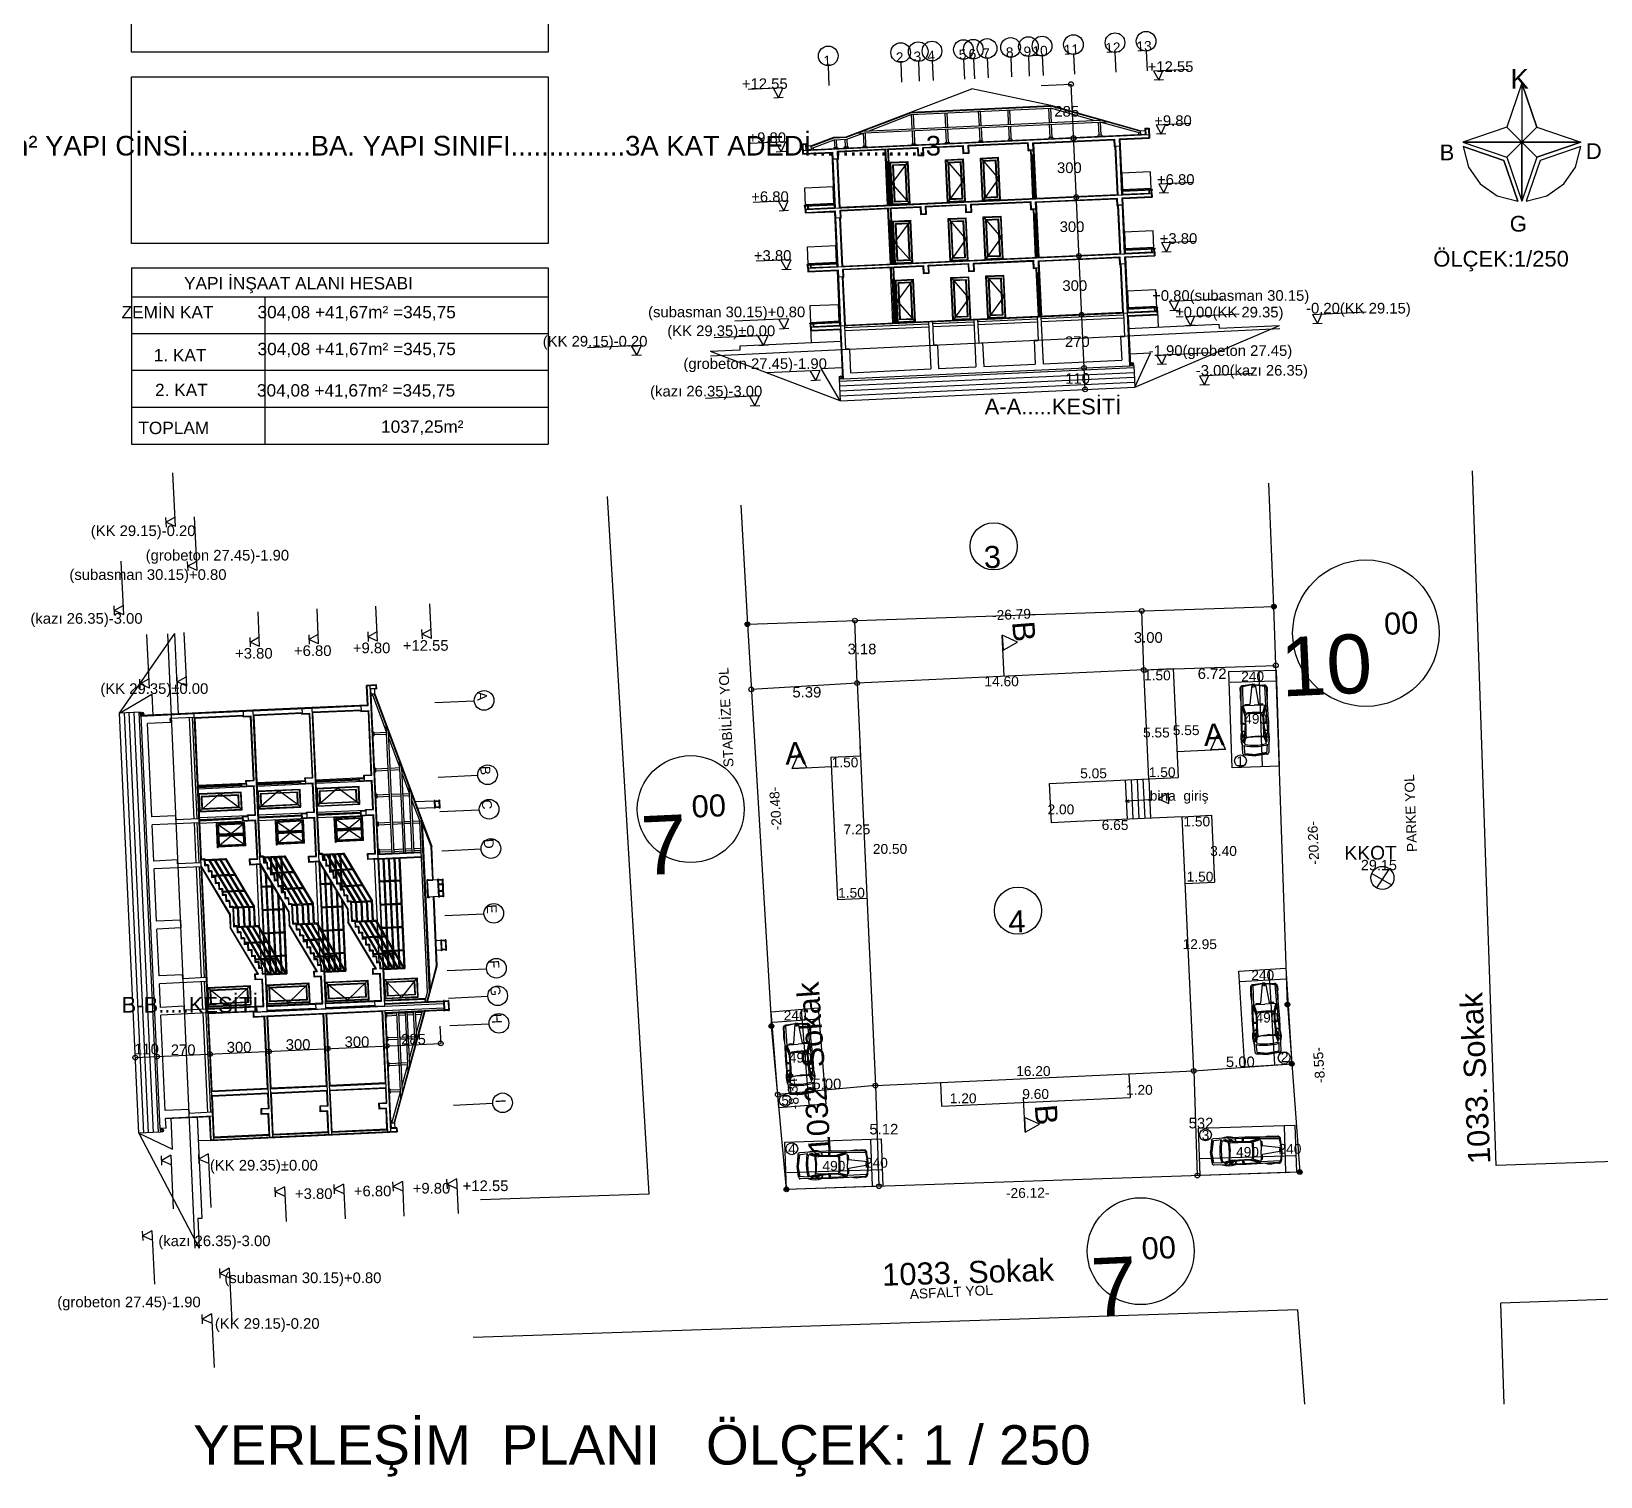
# Model space of a CAD drawing. Header units: centimetres. Extents: x -3962 to 31836, y -2 to 2802.
# Drawn here: x 2836 to 4432, y 218 to 1688 of the extents above; entities that cross this region are included whole.
import ezdxf
from ezdxf.enums import TextEntityAlignment as Align

# ---------------------------------------------------------------- set-up
doc = ezdxf.new("R2010")
doc.units = ezdxf.units.CM
for name, color, linetype in [('ROTAS-MIMARI', 8, 'CONTINUOUS'), ('ROTAS-MIMARI-KOLON', 8, 'CONTINUOUS'), ('ROTAS-MIMARI-YAZI', 8, 'CONTINUOUS')]:
    doc.layers.add(name, color=color, linetype=linetype)
doc.styles.add('ROTAS', font='arial.ttf')

msp = doc.modelspace()

# ---------------------------------------------------------------- texts
at = {"layer": 'ROTAS-MIMARI-YAZI', "style": 'ROTAS'}
for s, height, rotation, p in [('12', 10, 2.6327, (3936.4, 1671.3)), ('13', 10, 2.6327, (3968.1, 1672.8)), ('1', 10, 2.6327, (3645.8, 1658.1)), ('2', 10, 2.6327, (3719.5, 1661.5)), ('3', 10, 2.6327, (3737.5, 1662.3)), ('4', 10, 2.6327, (3751.5, 1663)), ('5', 10, 2.6327, (3783.5, 1664.4)), ('6', 10, 2.6327, (3793.5, 1664.9)), ('7', 10, 2.6327, (3807.4, 1665.5)), ('8', 10, 2.6327, (3831.4, 1666.6)), ('9', 10, 2.6327, (3849.4, 1667.4)), ('10', 10, 2.6327, (3862.3, 1667.9)), ('11', 10, 2.6327, (3894.2, 1669.4)), ('K', 20, 0, (4350.1, 1639.6)), ('B', 16, 0, (4276.2, 1564.7)), ('D', 16, 0, (4425.5, 1566)), ('G', 16, 0, (4348.7, 1492.1)), ('ÖLÇEK:1/250', 16, 0, (4331.2, 1456.5)), ('3', 22.5, 1.9549, (3813.8, 1153.1)), ('-26.79-', 10, 2.721, (3835.6, 1094.7)), ('B', 22.5, 274.5876, (3845.9, 1077.4)), ('00', 22.5, 2.6327, (4229.6, 1085.8)), ('10', 60, 2.6327, (4153.4, 1043.2)), ('STABİLİZE YOL', 10, 93, (3542.9, 990)), ('A', 10, 272.6327, (3294.7, 1011.6)), ('A', 22.5, 2.6327, (4039.2, 972.4)), ('A', 22.5, 2.6327, (3613.4, 953.5)), ('B', 10, 272.6327, (3298.1, 935.9)), ('PARKE YOL', 10, 92.2134, (4239.2, 892.5)), ('00', 22.5, 2.6327, (3525.3, 899.9)), ('-20.48-', 10, 93.8539, (3593.1, 897.2)), ('C', 10, 272.6327, (3299.7, 901.3)), ('7', 60, 2.6327, (3479.7, 860.4)), ('-20.26-', 10, 92.5361, (4140.2, 862.3)), ('D', 10, 272.6327, (3301.6, 861.4)), ('E', 10, 272.6327, (3304.6, 795)), ('4', 22.5, 1.9549, (3838.7, 782.4)), ('F', 10, 272.6327, (3307.2, 738.7)), ('1032. Sokak', 22.5, 94.1261, (3632.1, 633.5)), ('G', 10, 272.6327, (3308.4, 711.9)), ('1033. Sokak', 22.5, 92.7729, (4305, 622.7)), ('H', 10, 272.6327, (3309.7, 683.5)), ('-8.55-', 10, 93.9121, (4146, 636.1)), ('-8.34-', 10, 94.7871, (3610.9, 609.4)), ('I', 10, 272.6327, (3313.6, 599.5)), ('B', 22.5, 274.5876, (3868.8, 585.7)), ('-26.12-', 10, 0.6953, (3849.7, 506.2)), ('00', 22.5, 2.6327, (3983, 450.3)), ('1033. Sokak', 22.5, 1.7068, (3789, 425.5)), ('7', 60, 2.6327, (3937.4, 410.7)), ('ASFALT YOL', 10, 2.949, (3772, 405.3))]:
    msp.add_text(s, height=height, rotation=rotation, dxfattribs=at).set_placement(p, align=Align.MIDDLE_CENTER)
for s, height, p in [('+12.55', 10.8, (3995, 1652)), ('+12.55', 10.8, (3582.3, 1634.6)), ('285', 10.8, (3889.4, 1606.5)), ('+9.80', 10.8, (3997.5, 1597)), ('ARSA ALANI.............761,27m² YAPI CİNSİ................BA. YAPI SINIFI...............3A KAT ADEDİ...............3', 20, (3110.3, 1571.5)), ('+9.80', 10.8, (3584.8, 1579.7)), ('300', 10.8, (3892.1, 1549.1)), ('+6.80', 10.8, (4000.3, 1537.1)), ('+6.80', 10.8, (3587.6, 1519.7)), ('300', 10.8, (3894.8, 1489.1)), ('+3.80', 10.8, (4003.1, 1477.1)), ('+3.80', 10.8, (3590.3, 1459.8)), ('YAPI İNŞAAT ALANI HESABI', 12.545, (3108, 1431.6)), ('300', 10.8, (3897.6, 1429.2)), ('+0.80(subasman 30.15)', 10.8, (4056.2, 1419.1)), ('ZEMİN KAT', 12.55, (2974.8, 1402.2)), ('304,08 +41,67m² =345,75', 12.545, (3167.2, 1402.2)), ('(subasman 30.15)+0.80', 10.8, (3543.5, 1402.4)), ('±0.00(KK 29.35)', 10.8, (4055, 1402.2)), ('-0.20(KK 29.15)', 10.8, (4186.1, 1406.2)), ('(KK 29.35)±0.00', 10.8, (3538, 1383.2)), ('(KK 29.15)-0.20', 10.8, (3409.7, 1372.6)), ('270', 10.8, (3900.2, 1372.2)), ('1. KAT', 12.55, (2987.6, 1358.4)), ('304,08 +41,67m² =345,75', 12.545, (3167.2, 1364.7)), ('-1.90(grobeton 27.45)', 10.8, (4045.8, 1363.1)), ('(grobeton 27.45)-1.90', 10.8, (3572.5, 1349.8)), ('-3.00(kazı 26.35)', 10.8, (4077.7, 1343)), ('2. KAT', 12.55, (2988.9, 1323)), ('304,08 +41,67m² =345,75', 12.545, (3166.6, 1322.6)), ('(kazı 26.35)-3.00', 10.8, (3522.7, 1321.8)), ('110', 10.8, (3900.4, 1334.7)), ('A-A.....KESİTİ', 16, (3875.5, 1306.2)), ('TOPLAM', 12.55, (2981.2, 1284.4)), ('1037,25m²', 12.55, (3233.9, 1285.7)), ('(KK 29.15)-0.20', 10.8, (2950, 1179.8)), ('(grobeton 27.45)-1.90', 10.8, (3025.5, 1154.9)), ('(subasman 30.15)+0.80', 10.8, (2954.9, 1135.2)), ('(kazı 26.35)-3.00', 10.8, (2892.4, 1090.6)), ('3.00', 10.8, (3972.4, 1071.2)), ('+3.80', 10.8, (3062.6, 1055.1)), ('+6.80', 10.8, (3122.5, 1057.8)), ('+9.80', 10.8, (3182.4, 1060.6)), ('+12.55', 10.8, (3237.4, 1063.1)), ('3.18', 10.8, (3681.2, 1059.5)), ('1.50', 9.99, (3981.6, 1032.7)), ('6.72', 10.8, (4037.3, 1034.4)), ('(KK 29.35)±0.00', 10.8, (2961.4, 1019.2)), ('14.60', 10, (3823.2, 1026.6)), ('240', 9.99, (4078.5, 1031.6)), ('5.39', 10.8, (3625.1, 1015.6)), ('490', 9.99, (4081.6, 988.4)), ('5.55', 10, (3980.6, 974.5)), ('5.55', 10, (4010.9, 976.9)), ('1.50', 9.99, (3663.9, 944.1)), ('1', 9.99, (4065.8, 945.3)), ('5.05', 10, (3916.7, 933)), ('1.50', 9.99, (3986.5, 934.1)), ('bina  giriş', 10, (4003.8, 910.2)), ('2.00', 10, (3883.5, 896.3)), ('7.25', 10, (3676, 876)), ('6.65', 10, (3938.6, 880.4)), ('1.50', 9.99, (4021.7, 884)), ('20.50', 10, (3709.7, 856.1)), ('3.40', 10, (4048.9, 854)), ('KKOT', 14, (4198.5, 852.2)), ('1.50', 9.99, (4025, 827.9)), ('29.15', 10.5, (4206.9, 839.7)), ('1.50', 9.99, (3670.5, 811.5)), ('12.95', 10, (4024.7, 759.2)), ('240', 9.99, (4088.8, 727.7)), ('B-B.....KESİTİ', 16, (2997.6, 697.6)), ('240', 9.99, (3613.2, 686.7)), ('490', 9.99, (4093.1, 684.5)), ('110', 10.8, (2953.4, 652.5)), ('270', 10.8, (2990.7, 651.8)), ('300', 10.8, (3047.6, 654.4)), ('300', 10.8, (3107.6, 657.1)), ('300', 10.8, (3167.5, 659.9)), ('285', 10.8, (3225, 662.5)), ('490', 9.99, (3618.4, 643.7)), ('5.00', 10.8, (4066, 639.5)), ('2', 9.99, (4111.1, 644.4)), ('5.00', 10.8, (3645.5, 617)), ('16.20', 10, (3855.5, 630.1)), ('1.20', 10, (3784.1, 602.4)), ('9.60', 10, (3857.8, 606.8)), ('1.20', 10, (3963.3, 611)), ('5', 9.99, (3603, 600.3)), ('5.12', 10.8, (3703.4, 571)), ('532', 10.8, (4026, 577.2)), ('3', 9.99, (4030.6, 565)), ('4', 9.99, (3609.9, 550.9)), ('490', 9.99, (4073.3, 547.8)), ('240', 9.99, (4116.5, 551)), ('(KK 29.35)±0.00', 10.8, (3072.8, 534.3)), ('490', 9.99, (3652.6, 533.7)), ('240', 9.99, (3695.8, 536.8)), ('+3.80', 10.8, (3123.5, 505.4)), ('+6.80', 10.8, (3183.4, 508.1)), ('+9.80', 10.8, (3243.3, 510.9)), ('+12.55', 10.8, (3298.3, 513.4)), ('(kazı 26.35)-3.00', 10.8, (3022.5, 457.4)), ('(subasman 30.15)+0.80', 10.8, (3112.5, 419.8)), ('(grobeton 27.45)-1.90', 10.8, (2935.6, 395.2)), ('(KK 29.15)-0.20', 10.8, (3076.2, 373.3)), ('YERLEŞİM  PLANI   ÖLÇEK: 1 / 250', 40, (3457.3, 249.8))]:
    msp.add_text(s, height=height, dxfattribs=at).set_placement(p, align=Align.MIDDLE_CENTER)

# ---------------------------------------------------------------- linework, layer by layer
at = {"layer": 'ROTAS-MIMARI'}
for p, q in [((3977.8, 1647.7), (4013.1, 1649.3)), ((3977.8, 1647.7), (3983, 1638.3)), ((3983, 1638.3), (3987.3, 1648.1)), ((3600.7, 1630.4), (3565.4, 1628.7)), ((3596.3, 1620.5), (3591.1, 1629.9)), ((3600.7, 1630.4), (3596.3, 1620.5)), ((3730.8, 1605.7), (3793, 1629.5)), ((3873.2, 1612.3), (3793, 1629.5)), ((3863.4, 1632.8), (3893.8, 1634.2)), ((3908.1, 1323.5), (3893.8, 1634.2)), ((3987.8, 1638.5), (3978.2, 1638.1)), ((4352.4, 1635), (4337.1, 1590.3)), ((4352.4, 1635), (4367.7, 1590.3)), ((4352.4, 1635), (4352.4, 1515)), ((3591.5, 1620.3), (3601.1, 1620.8)), ((3730.8, 1605.7), (3873.2, 1612.3)), ((3964.2, 1586.8), (3873.2, 1612.3)), ((3665.2, 1580.7), (3730.8, 1605.7)), ((3665.3, 1580.1), (3730.9, 1605.1)), ((3681.9, 1586.4), (3923.7, 1597.5)), ((3688.3, 1586.7), (3731.3, 1603.1)), ((3730.9, 1605.1), (3873.2, 1611.7)), ((3731.3, 1603.1), (3872.9, 1609.7)), ((3731.3, 1603.1), (3732, 1588.7)), ((3733.3, 1603.2), (3734, 1588.8)), ((3765.3, 1604.7), (3766, 1590.3)), ((3767.3, 1604.8), (3768, 1590.4)), ((3799.5, 1606.3), (3800.2, 1591.9)), ((3801.5, 1606.4), (3802.2, 1592)), ((3829.4, 1607.6), (3830, 1593.2)), ((3831.3, 1607.7), (3832, 1593.3)), ((3870.9, 1609.6), (3871.6, 1595.2)), ((3917.3, 1597.3), (3872.9, 1609.7)), ((3872.9, 1609.7), (3873.6, 1595.2)), ((3964.2, 1586.2), (3873.2, 1611.7)), ((3621.2, 1566.6), (3972.8, 1582.8)), ((3625.1, 1567.4), (3968.8, 1583.2)), ((3652.6, 1580.1), (3665.2, 1580.7)), ((3665.7, 1578.1), (3682.3, 1584.4)), ((3676, 1584.2), (3929.8, 1595.8)), ((3682.3, 1584.4), (3682.9, 1571.1)), ((3684.3, 1584.5), (3684.9, 1571.2)), ((3732.1, 1586.7), (3732.7, 1573.4)), ((3734.1, 1586.8), (3734.7, 1573.4)), ((3766.1, 1588.3), (3766.7, 1574.9)), ((3768.1, 1588.4), (3768.7, 1575)), ((3800.3, 1589.9), (3800.9, 1576.5)), ((3802.3, 1590), (3802.9, 1576.6)), ((3830.1, 1591.2), (3830.7, 1577.9)), ((3832.1, 1591.3), (3832.7, 1578)), ((3871.7, 1593.2), (3872.3, 1579.8)), ((3873.7, 1593.2), (3874.3, 1579.9)), ((3925, 1582.2), (3921, 1582)), ((3921, 1582), (3921.1, 1581)), ((3921.4, 1595.4), (3922, 1582.1)), ((3964.3, 1584.1), (3923.4, 1595.5)), ((3923.4, 1595.5), (3924, 1582.2)), ((3925, 1582.2), (3925.1, 1581.2)), ((3962.3, 1584.7), (3962.4, 1582.9)), ((3963.8, 1583), (3969.2, 1583.2)), ((3964.2, 1586.8), (3969, 1587.1)), ((3964.2, 1586.8), (3964.4, 1583)), ((3968.9, 1589.2), (3973.1, 1589.4)), ((3968.9, 1589.2), (3969.2, 1582.6)), ((3969.5, 1588.6), (3972.5, 1588.8)), ((3969.5, 1588.6), (3969.8, 1582.7)), ((3972.5, 1588.8), (3972.9, 1579.8)), ((3972.8, 1582.8), (3972.9, 1579.8)), ((3973.1, 1589.4), (3973.5, 1579.2)), ((3973.4, 1583.4), (3973.3, 1584)), ((3973.4, 1583.4), (3973.5, 1579.2)), ((3980.3, 1592.7), (4015.6, 1594.4)), ((3980.3, 1592.7), (3985.5, 1583.4)), ((3990.3, 1583.6), (3980.7, 1583.2)), ((3985.5, 1583.4), (3989.9, 1593.2)), ((4337.1, 1590.3), (4292.4, 1575)), ((4337.1, 1590.3), (4367.7, 1559.7)), ((4337.1, 1559.7), (4367.7, 1590.3)), ((4367.7, 1590.3), (4412.4, 1575)), ((3603.2, 1575.4), (3567.9, 1573.8)), ((3598.8, 1565.6), (3593.6, 1575)), ((3594, 1565.4), (3603.6, 1565.8)), ((3603.2, 1575.4), (3598.8, 1565.6)), ((3624.4, 1573.4), (3620.2, 1573.2)), ((3620.2, 1573.2), (3620.7, 1563)), ((3620.5, 1567.2), (3620.5, 1567.8)), ((3620.5, 1567.2), (3620.7, 1563)), ((3620.7, 1563), (3650.7, 1564.4)), ((3623.8, 1572.8), (3620.9, 1572.6)), ((3620.9, 1572.6), (3621.3, 1563.6)), ((3621.1, 1566.6), (3621.3, 1563.6)), ((3621.3, 1563.6), (3651.3, 1565)), ((3623.8, 1572.8), (3624.1, 1566.8)), ((3624.4, 1573.4), (3624.7, 1566.8)), ((3629.3, 1571.4), (3624.5, 1571.2)), ((3630.1, 1567.6), (3624.7, 1567.4)), ((3629.3, 1571.4), (3652.6, 1580.1)), ((3629.3, 1570.8), (3652.6, 1579.5)), ((3629.3, 1571.4), (3629.5, 1567.6)), ((3629.4, 1568.7), (3653, 1577.5)), ((3631.4, 1569.5), (3631.5, 1567.7)), ((3653.3, 1508), (3650.7, 1564.4)), ((3651.3, 1565), (3653.9, 1508.1)), ((3652.4, 1569.7), (3656.4, 1569.8)), ((3652.4, 1569.7), (3652.4, 1568.7)), ((3652.6, 1579.5), (3665.3, 1580.1)), ((3653, 1577.5), (3665.7, 1578.1)), ((3653, 1577.5), (3653.4, 1569.7)), ((3655, 1577.6), (3655.4, 1569.8)), ((3656.2, 1565.8), (3738.1, 1569.6)), ((3656.6, 1558.2), (3656.2, 1565.8)), ((3656.4, 1569.8), (3656.4, 1568.8)), ((3656.9, 1565.3), (3704.6, 1567.5)), ((3657.2, 1557.7), (3656.9, 1565.3)), ((3663.1, 1570.2), (3667.1, 1570.3)), ((3663.1, 1570.2), (3663.1, 1569.2)), ((3663.7, 1578), (3664.1, 1570.2)), ((3665.7, 1578.1), (3666.1, 1570.3)), ((3667.1, 1570.3), (3667.1, 1569.3)), ((3681.9, 1571), (3685.9, 1571.2)), ((3681.9, 1571), (3682, 1570)), ((3685.9, 1571.2), (3686, 1570.2)), ((3707.2, 1511.1), (3704.6, 1567.5)), ((3705.2, 1568.1), (3705.8, 1555.1)), ((3707.2, 1568.2), (3707.8, 1555.2)), ((3707.8, 1567.6), (3737.6, 1569)), ((3707.8, 1567.6), (3710.4, 1511.3)), ((3731.7, 1573.3), (3735.7, 1573.5)), ((3731.7, 1573.3), (3731.7, 1572.3)), ((3735.7, 1573.5), (3735.7, 1572.5)), ((3737.6, 1569), (3737.9, 1561.4)), ((3738.1, 1569.6), (3738.5, 1562)), ((3743.1, 1569.8), (3784.1, 1571.7)), ((3743.5, 1562.2), (3743.1, 1569.8)), ((3743.8, 1569.3), (3783.5, 1571.1)), ((3744.1, 1561.7), (3743.8, 1569.3)), ((3765.7, 1574.9), (3769.7, 1575.1)), ((3765.7, 1574.9), (3765.7, 1573.9)), ((3769.7, 1575.1), (3769.7, 1574.1)), ((3783.5, 1571.1), (3783.9, 1563.5)), ((3784.1, 1571.7), (3784.4, 1564.1)), ((3784.4, 1564.1), (3789.4, 1564.4)), ((3789.1, 1571.9), (3850, 1574.7)), ((3789.4, 1564.4), (3789.1, 1571.9)), ((3789.7, 1571.4), (3849.5, 1574.1)), ((3790.1, 1563.8), (3789.7, 1571.4)), ((3799.9, 1576.4), (3803.9, 1576.6)), ((3799.9, 1576.4), (3799.9, 1575.4)), ((3803.9, 1576.6), (3803.9, 1575.6)), ((3833.7, 1578), (3829.7, 1577.8)), ((3829.7, 1577.8), (3829.8, 1576.8)), ((3833.7, 1578), (3833.8, 1577)), ((3849.5, 1574.1), (3849.8, 1566.5)), ((3849.8, 1566.5), (3852.8, 1566.7)), ((3850, 1574.7), (3850.4, 1567.2)), ((3850.4, 1567.2), (3855.4, 1567.4)), ((3855, 1517.9), (3852.8, 1566.7)), ((3853.6, 1561.9), (3853.4, 1567.3)), ((3855, 1574.4), (3938, 1578.2)), ((3855.6, 1562), (3855, 1574.4)), ((3855.7, 1573.8), (3937.4, 1577.6)), ((3855.7, 1573.8), (3858.2, 1518.1)), ((3875.3, 1579.9), (3871.3, 1579.7)), ((3871.3, 1579.7), (3871.4, 1578.7)), ((3875.3, 1579.9), (3875.4, 1578.9)), ((3937.4, 1577.6), (3937.7, 1570.6)), ((3937.7, 1570.6), (3938.7, 1570.6)), ((3938, 1578.2), (3938.3, 1571.2)), ((3938.3, 1571.2), (3943.3, 1571.4)), ((3941, 1521.3), (3938.7, 1570.6)), ((3941.6, 1521.3), (3939.3, 1571.2)), ((3943, 1578.4), (3972.9, 1579.8)), ((3945.6, 1521.5), (3943, 1578.4)), ((3943.6, 1577.8), (3973.5, 1579.2)), ((3943.6, 1577.8), (3946.2, 1521.5)), ((4352.4, 1575), (4292.4, 1575)), ((4292.4, 1575), (4412.4, 1575)), ((4292.4, 1575), (4337.1, 1559.7)), ((4292.6, 1570.8), (4334, 1556.6)), ((4412.4, 1575), (4367.7, 1559.7)), ((4412.3, 1570.8), (4370.9, 1556.6)), ((3651.6, 1558), (3656.6, 1558.2)), ((3655.6, 1558.2), (3657.9, 1508.2)), ((3656.2, 1557.6), (3657.2, 1557.7)), ((3656.2, 1557.6), (3658.5, 1508.3)), ((3708.4, 1554.6), (3705.2, 1554.5)), ((3707.8, 1555.2), (3705.8, 1555.1)), ((3706.2, 1555.1), (3708.2, 1511.2)), ((3707.4, 1554), (3706.2, 1553.9)), ((3706.8, 1553.9), (3708.8, 1511.8)), ((3707.4, 1555.2), (3709.4, 1511.2)), ((3727.2, 1554.5), (3711.4, 1533)), ((3737.9, 1561.4), (3744.1, 1561.7)), ((3738.5, 1562), (3743.5, 1562.2)), ((3767.2, 1556.3), (3784.5, 1536.4)), ((3783.9, 1563.5), (3790.1, 1563.8)), ((3802.7, 1558), (3820.1, 1538)), ((3856.2, 1561.4), (3853, 1561.3)), ((3855.6, 1562), (3853.6, 1561.9)), ((3854, 1561.9), (3856, 1518)), ((3855.3, 1560.8), (3854.1, 1560.7)), ((3854.7, 1560.7), (3856.6, 1518.6)), ((3855.2, 1562), (3857.2, 1518)), ((4334, 1556.6), (4348.2, 1515.2)), ((4337.1, 1559.7), (4352.4, 1515)), ((4367.7, 1559.7), (4352.4, 1515)), ((4370.9, 1556.6), (4356.7, 1515.2)), ((3711.4, 1533), (3729.1, 1513.1)), ((3784.5, 1536.4), (3769.1, 1515)), ((3820.1, 1538), (3804.6, 1516.6)), ((3974.5, 1544.8), (3945.2, 1543.5)), ((3946.5, 1526.5), (3945.7, 1543.5)), ((3975.4, 1526.9), (3974.5, 1544.8)), ((3983, 1532.8), (4018.3, 1534.4)), ((3983, 1532.8), (3988.3, 1523.4)), ((3988.3, 1523.4), (3992.6, 1533.3)), ((3622.9, 1528.7), (3652.3, 1530)), ((3623.7, 1510.7), (3622.9, 1528.7)), ((3623.9, 1506.7), (3975.5, 1522.9)), ((3652.5, 1513), (3651.7, 1530)), ((3658.4, 1508.9), (3940.9, 1521.9)), ((3856, 1518.6), (3857.2, 1518.6)), ((3857.8, 1514.4), (3940.7, 1518.3)), ((3858.4, 1513.9), (3940.1, 1517.6)), ((3940.1, 1517.6), (3940.5, 1510.6)), ((3940.7, 1518.3), (3941, 1511.3)), ((3945.7, 1518.5), (3975.7, 1519.9)), ((3948.3, 1461.5), (3945.7, 1518.5)), ((3975.3, 1527.9), (3945.9, 1526.5)), ((3976.6, 1526.9), (3946, 1525.5)), ((3976.6, 1526.3), (3946, 1524.9)), ((3946.1, 1522.1), (3972.9, 1523.3)), ((3946.3, 1517.9), (3976.3, 1519.3)), ((3946.3, 1517.9), (3948.9, 1461.6)), ((3972.2, 1526.7), (3972.2, 1526.1)), ((3972.8, 1526.1), (3972.9, 1522.7)), ((3973.4, 1526.2), (3973.5, 1522.8)), ((3975.5, 1522.9), (3975.4, 1526.3)), ((3975.5, 1522.9), (3975.7, 1519.9)), ((3976.1, 1522.9), (3976, 1526.3)), ((3976.1, 1523.5), (3976.3, 1519.3)), ((3976.6, 1526.3), (3976.6, 1526.9)), ((3993.1, 1523.7), (3983.5, 1523.2)), ((3605.9, 1515.5), (3570.6, 1513.8)), ((3601.6, 1505.7), (3596.4, 1515)), ((3596.8, 1505.4), (3606.4, 1505.9)), ((3605.9, 1515.5), (3601.6, 1505.7)), ((3622.5, 1510.6), (3653.1, 1512)), ((3622.6, 1510), (3622.5, 1510.6)), ((3622.6, 1510), (3653.1, 1511.4)), ((3623.3, 1506.7), (3623.2, 1510.1)), ((3623.3, 1507.3), (3623.5, 1503.1)), ((3623.5, 1503.1), (3653.4, 1504.4)), ((3623.7, 1511.7), (3653.1, 1513)), ((3623.9, 1506.7), (3623.8, 1510.1)), ((3623.9, 1506.7), (3624, 1503.7)), ((3624, 1503.7), (3654, 1505.1)), ((3625.8, 1510.2), (3625.9, 1506.8)), ((3626.4, 1510.2), (3626.5, 1506.8)), ((3626.5, 1507.4), (3653.3, 1508.6)), ((3626.9, 1510.8), (3627, 1510.2)), ((3656, 1448.1), (3653.4, 1504.4)), ((3654, 1505.1), (3656.6, 1448.1)), ((3659, 1505.9), (3740.9, 1509.7)), ((3659.3, 1498.3), (3659, 1505.9)), ((3659.6, 1505.3), (3707.4, 1507.5)), ((3660, 1497.7), (3659.6, 1505.3)), ((3710, 1451.2), (3707.4, 1507.5)), ((3707.9, 1508.1), (3708.5, 1495.2)), ((3708.2, 1511.8), (3709.4, 1511.8)), ((3709.9, 1508.2), (3710.5, 1495.3)), ((3710.6, 1507.7), (3740.3, 1509)), ((3710.6, 1507.7), (3713.1, 1451.3)), ((3740.3, 1509), (3740.7, 1501.4)), ((3740.7, 1501.4), (3746.9, 1501.7)), ((3740.9, 1509.7), (3741.2, 1502.1)), ((3741.2, 1502.1), (3746.2, 1502.3)), ((3745.9, 1509.9), (3786.8, 1511.8)), ((3746.2, 1502.3), (3745.9, 1509.9)), ((3746.5, 1509.3), (3786.3, 1511.2)), ((3746.9, 1501.7), (3746.5, 1509.3)), ((3786.3, 1511.2), (3786.6, 1503.6)), ((3786.6, 1503.6), (3792.8, 1503.8)), ((3786.8, 1511.8), (3787.2, 1504.2)), ((3787.2, 1504.2), (3792.2, 1504.4)), ((3791.8, 1512), (3852.8, 1514.8)), ((3792.2, 1504.4), (3791.8, 1512)), ((3792.5, 1511.4), (3852.2, 1514.2)), ((3792.8, 1503.8), (3792.5, 1511.4)), ((3852.2, 1514.2), (3852.6, 1506.6)), ((3852.6, 1506.6), (3855.6, 1506.7)), ((3852.8, 1514.8), (3853.1, 1507.2)), ((3853.1, 1507.2), (3858.1, 1507.4)), ((3857.8, 1458), (3855.6, 1506.7)), ((3859, 1501.5), (3855.8, 1501.3)), ((3856.4, 1502), (3856.1, 1507.4)), ((3858.4, 1502.1), (3856.4, 1502)), ((3856.8, 1502), (3858.8, 1458)), ((3858, 1500.8), (3856.8, 1500.8)), ((3857.4, 1500.8), (3859.4, 1458.7)), ((3858.4, 1502.1), (3857.8, 1514.4)), ((3858, 1502), (3860, 1458.1)), ((3858.4, 1513.9), (3861, 1458.1)), ((3940.5, 1510.6), (3941.5, 1510.7)), ((3941, 1511.3), (3946, 1511.5)), ((3943.7, 1461.3), (3941.5, 1510.7)), ((3944.3, 1461.4), (3942, 1511.3)), ((3654.3, 1498.1), (3659.3, 1498.3)), ((3658.3, 1498.3), (3660.6, 1448.3)), ((3659, 1497.7), (3661.2, 1448.3)), ((3659, 1497.7), (3660, 1497.7)), ((3711.2, 1494.7), (3708, 1494.5)), ((3710.5, 1495.3), (3708.5, 1495.2)), ((3708.9, 1495.2), (3711, 1451.2)), ((3710.2, 1494), (3709, 1494)), ((3709.6, 1494), (3711.5, 1451.9)), ((3710.1, 1495.2), (3712.1, 1451.3)), ((3730, 1494.5), (3714.1, 1473.1)), ((3769.9, 1496.4), (3786.9, 1476.4)), ((3805.5, 1498), (3822.8, 1478.1)), ((3977.3, 1484.9), (3947.9, 1483.5)), ((3978.1, 1466.9), (3977.3, 1484.9)), ((3625.7, 1468.7), (3655, 1470.1)), ((3626.5, 1450.7), (3625.7, 1468.7)), ((3655.3, 1453.1), (3654.5, 1470.1)), ((3714.1, 1473.1), (3731.9, 1453.2)), ((3786.9, 1476.4), (3771.8, 1455)), ((3822.8, 1478.1), (3807.4, 1456.7)), ((3949.3, 1466.6), (3948.5, 1483.6)), ((3985.8, 1472.9), (4021.1, 1474.5)), ((3985.8, 1472.9), (3991, 1463.5)), ((3991, 1463.5), (3995.4, 1473.3)), ((3608.7, 1455.5), (3573.4, 1453.9)), ((3604.3, 1445.7), (3599.1, 1455.1)), ((3608.7, 1455.5), (3604.3, 1445.7)), ((3626.4, 1451.7), (3655.8, 1453.1)), ((3626.7, 1446.8), (3978.3, 1462.9)), ((3661.2, 1448.9), (3943.7, 1461.9)), ((3794.6, 1452.1), (3855.5, 1454.9)), ((3795.2, 1451.5), (3855, 1454.2)), ((3855, 1454.2), (3855.3, 1446.7)), ((3855.5, 1454.9), (3855.9, 1447.3)), ((3858.8, 1458.6), (3860, 1458.7)), ((3860.6, 1454.5), (3943.5, 1458.3)), ((3861.1, 1442.1), (3860.6, 1454.5)), ((3861.2, 1453.9), (3942.9, 1457.7)), ((3861.2, 1453.9), (3863.7, 1398.2)), ((3942.9, 1457.7), (3943.2, 1450.7)), ((3943.5, 1458.3), (3943.8, 1451.3)), ((3948.5, 1458.5), (3978.4, 1459.9)), ((3951.1, 1401.6), (3948.5, 1458.5)), ((3978.1, 1467.9), (3948.7, 1466.6)), ((3979.3, 1467), (3948.7, 1465.6)), ((3979.3, 1466.4), (3948.8, 1465)), ((3948.9, 1462.2), (3975.7, 1463.4)), ((3949.1, 1458), (3979.1, 1459.4)), ((3949.1, 1458), (3951.7, 1401.6)), ((3974.9, 1466.8), (3974.9, 1466.2)), ((3975.5, 1466.2), (3975.7, 1462.8)), ((3976.1, 1466.2), (3976.3, 1462.8)), ((3978.3, 1462.9), (3978.1, 1466.3)), ((3978.3, 1462.9), (3978.4, 1459.9)), ((3978.9, 1462.9), (3978.7, 1466.3)), ((3978.9, 1463.5), (3979.1, 1459.4)), ((3979.3, 1466.4), (3979.3, 1467)), ((3995.8, 1463.7), (3986.2, 1463.3)), ((2938.2, 1447.1), (2938.2, 1313.1)), ((2938.2, 1447.1), (3362.1, 1447.1)), ((3362.1, 1447.1), (3362.1, 1313.1)), ((3362.1, 1447.1), (3362.1, 1268)), ((3362.1, 1447.1), (3362.1, 1268)), ((3362.1, 1447.1), (3362.1, 1268)), ((3362.1, 1447.1), (3362.1, 1268)), ((3599.5, 1445.5), (3609.1, 1445.9)), ((3625.3, 1450.7), (3655.9, 1452.1)), ((3625.3, 1450.1), (3655.9, 1451.5)), ((3625.3, 1450.7), (3629.7, 1450.9)), ((3625.3, 1450.1), (3625.3, 1450.7)), ((3625.3, 1450.1), (3629.7, 1450.3)), ((3626.1, 1446.7), (3625.9, 1450.1)), ((3626, 1447.3), (3626.2, 1443.1)), ((3626.2, 1443.1), (3656.2, 1444.5)), ((3626.7, 1446.8), (3626.5, 1450.1)), ((3626.7, 1446.8), (3626.8, 1443.8)), ((3626.8, 1443.8), (3656.8, 1445.1)), ((3628.5, 1450.2), (3628.7, 1446.8)), ((3629.1, 1450.3), (3629.3, 1446.9)), ((3629.2, 1447.5), (3656, 1448.7)), ((3629.7, 1450.9), (3629.7, 1450.3)), ((3658.8, 1388.2), (3656.2, 1444.5)), ((3656.8, 1445.1), (3659.4, 1388.2)), ((3657.1, 1438.1), (3662.1, 1438.4)), ((3661.1, 1438.3), (3663.4, 1388.4)), ((3661.7, 1446), (3743.7, 1449.7)), ((3662.1, 1438.4), (3661.7, 1446)), ((3661.7, 1437.8), (3664, 1388.4)), ((3661.7, 1437.8), (3662.7, 1437.8)), ((3662.4, 1445.4), (3710.1, 1447.6)), ((3662.7, 1437.8), (3662.4, 1445.4)), ((3712.7, 1391.2), (3710.1, 1447.6)), ((3710.7, 1448.2), (3711.3, 1435.2)), ((3710.9, 1451.8), (3712.1, 1451.9)), ((3712.7, 1448.3), (3713.3, 1435.3)), ((3713.3, 1447.7), (3743.1, 1449.1)), ((3713.3, 1447.7), (3715.9, 1391.4)), ((3743.1, 1449.1), (3743.4, 1441.5)), ((3743.4, 1441.5), (3749.6, 1441.8)), ((3743.7, 1449.7), (3744, 1442.1)), ((3744, 1442.1), (3749, 1442.4)), ((3748.6, 1450), (3789.6, 1451.8)), ((3749, 1442.4), (3748.6, 1450)), ((3749.3, 1449.4), (3789, 1451.2)), ((3749.6, 1441.8), (3749.3, 1449.4)), ((3789, 1451.2), (3789.4, 1443.6)), ((3789.4, 1443.6), (3795.6, 1443.9)), ((3789.6, 1451.8), (3790, 1444.2)), ((3790, 1444.2), (3794.9, 1444.5)), ((3794.9, 1444.5), (3794.6, 1452.1)), ((3795.6, 1443.9), (3795.2, 1451.5)), ((3808.3, 1438.1), (3825.6, 1418.2)), ((3855.3, 1446.7), (3858.3, 1446.8)), ((3855.9, 1447.3), (3860.9, 1447.5)), ((3860.6, 1398), (3858.3, 1446.8)), ((3861.8, 1441.5), (3858.6, 1441.4)), ((3859.1, 1442), (3858.9, 1447.4)), ((3861.1, 1442.1), (3859.1, 1442)), ((3859.5, 1442), (3861.6, 1398.1)), ((3860.8, 1440.9), (3859.6, 1440.8)), ((3860.2, 1440.9), (3862.1, 1398.7)), ((3860.7, 1442.1), (3862.7, 1398.1)), ((3943.2, 1450.7), (3944.2, 1450.7)), ((3943.8, 1451.3), (3948.8, 1451.6)), ((3946.5, 1401.4), (3944.2, 1450.7)), ((3947.1, 1401.4), (3944.8, 1451.4)), ((3713.9, 1434.7), (3710.7, 1434.6)), ((3713.3, 1435.3), (3711.3, 1435.2)), ((3711.7, 1435.2), (3713.7, 1391.3)), ((3712.9, 1434.1), (3711.7, 1434)), ((3712.3, 1434.1), (3714.3, 1391.9)), ((3712.9, 1435.3), (3714.9, 1391.3)), ((3732.7, 1434.6), (3716.9, 1413.2)), ((3772.7, 1436.4), (3790, 1416.5)), ((3980.2, 1425), (3950.8, 1423.6)), ((3952.2, 1406.7), (3951.4, 1423.6)), ((3981, 1407), (3980.2, 1425)), ((2938.2, 1417.9), (3362.1, 1417.9)), ((2938.2, 1417.9), (3362.1, 1417.9)), ((2938.2, 1409.7), (2938.2, 1268)), ((3073.9, 1417.9), (3073.9, 1343)), ((3073.9, 1417.9), (3073.9, 1313.1)), ((3073.9, 1417.9), (3073.9, 1343)), ((3073.9, 1417.9), (3073.9, 1305.5)), ((3073.9, 1417.9), (3073.9, 1268)), ((3073.9, 1417.9), (3073.9, 1305.5)), ((3362.1, 1417.9), (3362.1, 1313.1)), ((3362.1, 1417.9), (3362.1, 1313.1)), ((3362.1, 1417.9), (3362.1, 1313.1)), ((3362.1, 1417.9), (3362.1, 1313.1)), ((3362.1, 1409.7), (3362.1, 1268)), ((3628.4, 1408.8), (3657.8, 1410.1)), ((3629.2, 1390.8), (3628.4, 1408.8)), ((3658, 1393.1), (3657.2, 1410.1)), ((3716.9, 1413.2), (3734.6, 1393.3)), ((3790, 1416.5), (3774.6, 1395.1)), ((3825.6, 1418.2), (3810.2, 1396.7)), ((3981, 1408), (3951.6, 1406.6)), ((3982.2, 1407), (3951.6, 1405.6)), ((3982.2, 1406.4), (3951.7, 1405)), ((3977.8, 1406.8), (3977.8, 1406.2)), ((3978.4, 1406.3), (3978.6, 1402.9)), ((3979, 1406.3), (3979.2, 1402.9)), ((3981.2, 1403), (3981, 1406.4)), ((3981.8, 1403), (3981.6, 1406.4)), ((3982.2, 1406.4), (3982.2, 1407)), ((3993.7, 1413.2), (4048.3, 1415.7)), ((3993.7, 1413.2), (3999, 1403.8)), ((3999, 1403.8), (4003.3, 1413.6)), ((3606.3, 1395.4), (3551.8, 1392.9)), ((3601.9, 1385.6), (3596.7, 1394.9)), ((3606.3, 1395.4), (3601.9, 1385.6)), ((3628, 1390.8), (3658.6, 1392.2)), ((3628, 1390.8), (3632.4, 1391)), ((3628.1, 1390.2), (3628, 1390.8)), ((3628.1, 1390.2), (3658.6, 1391.6)), ((3628.1, 1390.2), (3632.5, 1390.4)), ((3628.8, 1386.8), (3628.7, 1390.2)), ((3629.2, 1391.8), (3658.6, 1393.2)), ((3629.4, 1386.8), (3629.3, 1390.2)), ((3629.4, 1386.8), (3981.2, 1403)), ((3631.3, 1390.3), (3631.4, 1386.9)), ((3631.9, 1390.3), (3632, 1386.9)), ((3632.1, 1387.5), (3658.8, 1388.8)), ((3632.4, 1391), (3632.5, 1390.4)), ((3663.5, 1386.4), (3749, 1390.3)), ((3664, 1389), (3946.5, 1402)), ((3713.7, 1391.9), (3714.9, 1391.9)), ((3748.9, 1392.3), (3751.1, 1344.4)), ((3752.9, 1392.5), (3754, 1368.5)), ((3753, 1390.5), (3794.9, 1392.4)), ((3753.1, 1387.5), (3795.1, 1389.4)), ((3794.8, 1394.4), (3797.1, 1346.5)), ((3798.8, 1394.6), (3799.9, 1370.6)), ((3798.9, 1392.6), (3859.3, 1395.4)), ((3799.1, 1389.6), (3859.4, 1392.4)), ((3859.2, 1397.4), (3860.3, 1373.4)), ((3861.5, 1398.7), (3862.7, 1398.7)), ((3863.2, 1397.6), (3865.4, 1349.6)), ((3863.3, 1395.6), (3947.2, 1399.4)), ((3863.4, 1392.6), (3947.3, 1396.4)), ((3947.1, 1401.4), (3948.2, 1377.4)), ((3953.6, 1347.7), (3951.1, 1401.6)), ((3951.4, 1398.6), (3981.3, 1400)), ((3951.7, 1402.2), (3978.6, 1403.5)), ((3951.8, 1385.6), (4044.1, 1389.9)), ((3952, 1398), (3982, 1399.4)), ((3952, 1398), (3954.3, 1347.7)), ((3958.6, 1325.9), (4106, 1388.7)), ((3981.2, 1403), (3981.3, 1400)), ((3981.8, 1403.6), (3982.5, 1387)), ((4003.8, 1404), (3994.2, 1403.6)), ((4010.2, 1397.9), (4064.7, 1400.4)), ((4010.2, 1397.9), (4015.4, 1388.5)), ((4020.2, 1388.8), (4010.6, 1388.3)), ((4015.4, 1388.5), (4019.8, 1398.4)), ((4044.1, 1389.9), (4044.3, 1385.9)), ((4044.3, 1385.9), (4106, 1388.7)), ((4139.4, 1399.9), (4193.9, 1402.4)), ((4139.4, 1399.9), (4144.6, 1390.5)), ((4149.4, 1390.7), (4139.9, 1390.3)), ((4144.6, 1390.5), (4149, 1400.3)), ((2938.2, 1380.4), (3362.1, 1380.4)), ((3527.1, 1357.9), (4106.1, 1385.5)), ((3585.3, 1378.4), (3530.7, 1375.9)), ((3580.9, 1368.6), (3575.7, 1377.9)), ((3585.3, 1378.4), (3580.9, 1368.6)), ((3597.1, 1385.3), (3606.7, 1385.8)), ((3628.8, 1387.4), (3629.6, 1370.8)), ((3629, 1383.2), (3659, 1384.6)), ((3629.4, 1386.8), (3629.6, 1383.8)), ((3629.6, 1383.8), (3659.5, 1385.2)), ((3659, 1384.6), (3661.3, 1334.2)), ((3659.4, 1388.2), (3661.9, 1334.2)), ((3663.4, 1388.4), (3664.5, 1364.4)), ((3663.6, 1383.4), (3749.1, 1387.3)), ((3856.3, 1373.2), (3860.3, 1373.4)), ((3860.3, 1373.4), (3856.3, 1373.2)), ((3856.3, 1373.2), (3857.4, 1349.2)), ((3944.2, 1377.3), (3948.2, 1377.4)), ((3948.2, 1377.4), (3944.2, 1377.3)), ((3944.2, 1377.3), (3945.3, 1353.3)), ((3456.4, 1368.4), (3401.9, 1365.9)), ((3452, 1358.6), (3446.8, 1368)), ((3447.2, 1358.4), (3456.8, 1358.9)), ((3456.4, 1368.4), (3452, 1358.6)), ((3557, 1363.5), (3527, 1362.1)), ((3658.9, 1312.1), (3527, 1362.1)), ((3660.1, 1372.2), (3556.8, 1367.5)), ((3556.8, 1367.5), (3557, 1363.5)), ((3576.1, 1368.3), (3585.7, 1368.8)), ((3664.5, 1364.4), (3668.5, 1364.6)), ((3668.5, 1364.6), (3664.5, 1364.4)), ((3668.5, 1364.6), (3669.6, 1340.6)), ((3754, 1368.5), (3758, 1368.7)), ((3754, 1368.5), (3758, 1368.7)), ((3758, 1368.7), (3754, 1368.5)), ((3758, 1368.7), (3759.1, 1344.7)), ((3799.9, 1370.6), (3803.9, 1370.8)), ((3803.9, 1370.8), (3805, 1346.8)), ((3974.7, 1360.3), (3953.6, 1359.3)), ((3958.6, 1325.9), (3974.7, 1360.3)), ((3980.8, 1358.5), (4035.4, 1361)), ((3980.8, 1358.5), (3986.1, 1349.2)), ((3990.4, 1359), (3986.1, 1349.2)), ((2938.2, 1343), (3362.1, 1343)), ((2938.2, 1343), (3362.1, 1343)), ((2938.2, 1343), (3073.9, 1343)), ((3638.4, 1342.8), (3583.9, 1340.3)), ((3634.1, 1333), (3628.8, 1342.3)), ((3638.4, 1342.8), (3634.1, 1333)), ((3639.7, 1344.9), (3660.7, 1345.9)), ((3658.9, 1312.1), (3639.7, 1344.9)), ((3658, 1332.1), (3957.7, 1345.8)), ((3658.2, 1327.1), (3957.9, 1340.9)), ((3661.9, 1334.2), (3953.6, 1347.7)), ((3669.6, 1340.6), (3751.1, 1344.4)), ((3759.1, 1344.7), (3797.1, 1346.5)), ((3805, 1346.8), (3857.4, 1349.2)), ((3865.4, 1349.6), (3945.3, 1353.3)), ((3953.6, 1347.7), (3957.6, 1347.8)), ((3957.6, 1347.8), (3958.6, 1325.9)), ((3990.9, 1349.4), (3981.3, 1348.9)), ((3629.3, 1332.8), (3638.9, 1333.2)), ((3661.9, 1334.2), (3657.9, 1334.1)), ((3657.9, 1334.1), (3658.9, 1312.1)), ((3658.4, 1322.1), (3958.1, 1335.9)), ((3658.7, 1317.1), (3958.3, 1330.9)), ((3658.9, 1312.1), (3958.6, 1325.9)), ((4024.4, 1337.5), (4079, 1340)), ((4024.4, 1337.5), (4029.7, 1328.1)), ((4034.5, 1328.4), (4024.9, 1327.9)), ((4029.7, 1328.1), (4034, 1337.9)), ((3576.6, 1316.9), (3522.1, 1314.4)), ((3572.3, 1307.1), (3567, 1316.5)), ((3576.6, 1316.9), (3572.3, 1307.1)), ((2938.2, 1305.5), (3362.1, 1305.5)), ((2938.2, 1305.5), (3362.1, 1305.5)), ((2938.2, 1305.5), (3073.9, 1305.5)), ((3567.5, 1306.9), (3577.1, 1307.3)), ((2938.2, 1268), (3362.1, 1268)), ((2938.2, 1268), (3362.1, 1268)), ((2982.8, 1184.1), (2980.3, 1238.6)), ((4326.3, 534.1), (4302.2, 1240.8)), ((3422, 1214.6), (3464.4, 505)), ((4100.1, 1102.7), (4095.1, 1228.1)), ((3558, 1205.7), (3564.6, 1084.7)), ((2972.8, 1193.2), (2973.3, 1183.6)), ((2973, 1188.4), (2982.4, 1193.7)), ((2982.8, 1184.1), (2973, 1188.4)), ((3004.9, 1139.4), (3002.4, 1194)), ((2930.2, 1094.2), (2927.7, 1148.7)), ((2994.9, 1148.6), (2995.3, 1139)), ((2995.1, 1143.8), (3004.5, 1149)), ((3004.9, 1139.4), (2995.1, 1143.8)), ((2920.2, 1103.4), (2920.6, 1093.8)), ((2920.4, 1098.6), (2929.8, 1103.8)), ((3188.4, 1067.6), (3186.8, 1102.9)), ((3243.4, 1070.1), (3241.7, 1105.5)), ((3564.6, 1084.7), (4100.1, 1102.7)), ((4113.9, 697.8), (4100.1, 1102.7)), ((2930.2, 1094.2), (2920.4, 1098.6)), ((3068.5, 1062.1), (3066.9, 1097.4)), ((3128.5, 1064.9), (3126.9, 1100.2)), ((3676.1, 1024.8), (3674, 1088.4)), ((3967.8, 1038.2), (3965.8, 1098.2)), ((2925.9, 994.3), (2982.2, 1075.2)), ((2956.4, 1019.6), (2953.9, 1074.2)), ((3002.8, 449.8), (2975.1, 1074.9)), ((2986, 993.1), (2982.2, 1075.2)), ((2994.3, 1021.6), (2991.8, 1076.2)), ((3058.5, 1071.3), (3059, 1061.7)), ((3058.7, 1066.5), (3068.1, 1071.7)), ((3118.4, 1074), (3118.9, 1064.4)), ((3118.7, 1069.2), (3128, 1074.5)), ((3178.4, 1076.8), (3178.8, 1067.2)), ((3178.6, 1072), (3188, 1077.2)), ((3188.4, 1067.6), (3178.6, 1072)), ((3233.3, 1079.3), (3233.8, 1069.7)), ((3233.5, 1074.5), (3242.9, 1079.7)), ((3243.4, 1070.1), (3233.5, 1074.5)), ((3564.6, 1084.7), (3589, 675.8)), ((3068.5, 1062.1), (3058.7, 1066.5)), ((3128.5, 1064.9), (3118.7, 1069.2)), ((3967.8, 1038.2), (4102.1, 1042.8)), ((3967.8, 1038.2), (3997.8, 1039.6)), ((4054.3, 1036.5), (4102.3, 1038.1)), ((4085.2, 1037.5), (4085.2, 1037.5)), ((4102.3, 1038.1), (4105.6, 940.2)), ((2946.3, 1028.8), (2946.8, 1019.2)), ((2946.6, 1024), (2955.9, 1029.2)), ((2956.4, 1019.6), (2946.6, 1024)), ((2984.3, 1030.8), (2984.7, 1021.2)), ((2984.5, 1026), (2993.9, 1031.2)), ((2994.3, 1021.6), (2984.5, 1026)), ((3187.5, 1023), (3177.3, 1022.5)), ((3181.5, 1022.7), (3177.3, 1022.5)), ((3178.2, 1002.5), (3177.3, 1022.5)), ((3186.9, 1022.4), (3177.9, 1021.9)), ((3180.9, 1022.1), (3177.9, 1021.9)), ((3178.8, 1002), (3177.9, 1021.9)), ((3189, 846.3), (3180.9, 1022.1)), ((3181.5, 1022.7), (3182.1, 1022.7)), ((3187, 1019.4), (3186.9, 1022.4)), ((3187.7, 1018.8), (3187.5, 1023)), ((3676.1, 1024.8), (3568.5, 1018.4)), ((4057.6, 938.5), (4054.3, 1036.5)), ((4054.7, 1025.6), (4054.7, 1025.6)), ((4055.5, 1025.6), (4101.8, 1027.2)), ((4077.6, 1022.9), (4068.1, 1021)), ((4077.6, 1023.3), (4068.7, 1022)), ((4077.6, 1022.9), (4075.5, 1003.2)), ((4079, 1022.9), (4077.6, 1022.9)), ((4079.3, 1023), (4079, 1022.9)), ((4079.3, 1023), (4079.5, 1023)), ((4079.5, 1023), (4081, 1023)), ((4080.9, 1023.4), (4089.9, 1022.8)), ((4081, 1023), (4084.4, 1003.5)), ((4081, 1023), (4090.5, 1021.8)), ((4088.5, 940.4), (4085.2, 1036.7)), ((4090.5, 1021.8), (4091.6, 1001.9)), ((4102.6, 1027.3), (4102.6, 1027.3)), ((2925.9, 994.3), (2958.7, 1013.5)), ((2958.7, 1013.5), (2959.7, 991.9)), ((3187, 1019.4), (3181, 1019.1)), ((3187.7, 1018.8), (3181.1, 1018.5)), ((3181.9, 1013.1), (3181.7, 1018.5)), ((3185.7, 1013.9), (3181.9, 1013.7)), ((3189.4, 850.9), (3181.9, 1013.1)), ((3183.7, 1011.8), (3182, 1011.7)), ((3183, 1013.8), (3197.6, 974.6)), ((3185.1, 1013.9), (3233.2, 884.7)), ((3185.7, 1013.9), (3185.5, 1018.7)), ((3185.7, 1013.9), (3243.5, 858.6)), ((4065.6, 1019.2), (4065.7, 1014.7)), ((4065.7, 1014.7), (4066.5, 1014.8)), ((4066.5, 1019.5), (4066.6, 986.1)), ((4068.1, 1021), (4068.4, 1001.2)), ((4092.3, 1020.3), (4094.4, 987.1)), ((4093.3, 1015.7), (4092.6, 1015.7)), ((4093.2, 1020.2), (4093.3, 1015.7)), ((2947.3, 995.3), (2925.9, 994.3)), ((2945.6, 566.8), (2925.9, 994.3)), ((2950.6, 567), (2930.9, 994.6)), ((2955.6, 567.2), (2935.9, 994.8)), ((2960.5, 567.5), (2940.9, 995)), ((2965.5, 567.7), (2945.9, 995.3)), ((2947.5, 991.3), (2947.3, 995.3)), ((2986, 993.7), (2947.4, 991.9)), ((2947.5, 991.3), (3002, 993.8)), ((2967.4, 571.8), (2948.1, 991.4)), ((3002.2, 989.8), (2977.6, 988.7)), ((3061.9, 997.2), (2986, 993.7)), ((3001.9, 886.5), (2997.2, 989.6)), ((3004.9, 886.7), (3000.2, 989.8)), ((3002, 993.8), (3061.9, 996.6)), ((3021.9, 560.3), (3002, 993.8)), ((3002.2, 989.8), (3052.1, 992.1)), ((3002.2, 989.2), (3051.6, 991.5)), ((3051.3, 996.7), (3061.9, 997.2)), ((3051.6, 990.5), (3051.6, 991.5)), ((3051.6, 990.5), (3059.2, 990.9)), ((3052, 996.1), (3058.9, 996.5)), ((3052.2, 991.1), (3052, 996.1)), ((3052.2, 991.1), (3059.8, 991.5)), ((3062.2, 926.1), (3059.2, 990.9)), ((3062.8, 925.6), (3059.8, 991.5)), ((3121.9, 1000), (3061.9, 997.2)), ((3061.9, 996.6), (3121.9, 999.4)), ((3069.1, 840.8), (3061.9, 996.6)), ((3062.1, 992.6), (3112.1, 994.9)), ((3062.2, 992), (3111.5, 994.3)), ((3069.3, 848.6), (3062.8, 992)), ((3111.3, 999.5), (3121.9, 1000)), ((3111.5, 993.3), (3111.5, 994.3)), ((3111.5, 993.3), (3119.1, 993.6)), ((3111.9, 998.9), (3121.9, 999.4)), ((3112.1, 993.9), (3111.9, 998.9)), ((3112.1, 993.9), (3119.7, 994.2)), ((3122.1, 928.9), (3119.1, 993.6)), ((3122.7, 928.3), (3119.7, 994.2)), ((3178.2, 1002.5), (3121.9, 1000)), ((3121.9, 999.4), (3178.8, 1002)), ((3129.1, 842.9), (3121.9, 999.4)), ((3122.1, 995.4), (3172, 997.7)), ((3122.1, 994.8), (3171.4, 997)), ((3129.3, 851.3), (3122.7, 994.8)), ((3171.2, 1002.2), (3178.2, 1002.5)), ((3171.5, 996), (3171.4, 997)), ((3171.5, 996), (3179.1, 996.4)), ((3171.8, 1001.6), (3178.8, 1002)), ((3172.1, 996.7), (3171.8, 1001.6)), ((3172.1, 996.7), (3179.6, 997)), ((3182.1, 931.6), (3179.1, 996.4)), ((3182.7, 931.1), (3179.6, 997)), ((4067.7, 1000.7), (4066.5, 1000.9)), ((4068.4, 1001.2), (4067.7, 1000.7)), ((4067.8, 984.3), (4067.7, 1000.7)), ((4070.8, 991.2), (4067.7, 1000.7)), ((4070.7, 994.1), (4068, 1000.9)), ((4069, 1001.3), (4071, 1001.9)), ((4071.5, 994), (4069, 1001.3)), ((4071.1, 982.7), (4070.7, 994.1)), ((4070.9, 1003), (4075.5, 1003.2)), ((4071, 1001.9), (4070.9, 1003)), ((4071, 1001.9), (4080, 1002.2)), ((4071.5, 1001.9), (4071.5, 1003.1)), ((4071.6, 992.2), (4072.3, 993.1)), ((4071.7, 987), (4071.6, 992.2)), ((4072.1, 1001.9), (4072.1, 1003.1)), ((4072.1, 1001.9), (4072.1, 1003.1)), ((4072.6, 1001.9), (4072.6, 1003.1)), ((4073.2, 1002), (4073.1, 1003.1)), ((4073.8, 1002), (4073.8, 1003.1)), ((4074.3, 1002), (4074.3, 1003.1)), ((4075, 1002), (4074.9, 1003.2)), ((4075, 1002), (4074.9, 1003.2)), ((4075.5, 1002), (4075.5, 1003.2)), ((4089, 1002.5), (4080, 1002.2)), ((4088.9, 1003.6), (4084.4, 1003.5)), ((4084.5, 1002.3), (4084.4, 1003.5)), ((4085, 1002.4), (4084.9, 1003.5)), ((4085, 1002.4), (4084.9, 1003.5)), ((4085.6, 1002.4), (4085.6, 1003.5)), ((4086.1, 1002.4), (4086.1, 1003.6)), ((4086.8, 1002.4), (4086.7, 1003.6)), ((4087.3, 1002.4), (4087.3, 1003.6)), ((4087.8, 1002.5), (4087.8, 1003.6)), ((4087.8, 1002.5), (4087.8, 1003.6)), ((4089, 992.8), (4088.2, 993.6)), ((4088.4, 1002.5), (4088.4, 1003.6)), ((4089, 1002.5), (4088.9, 1003.6)), ((4090.9, 1002.1), (4089, 1002.5)), ((4089, 994.6), (4090.9, 1002.1)), ((4089.3, 987.7), (4089, 992.8)), ((4089.8, 994.7), (4092, 1001.7)), ((4090.2, 983.3), (4089.8, 994.7)), ((4089.9, 991.8), (4092.4, 1001.5)), ((4091.6, 1001.9), (4092.4, 1001.5)), ((4092.4, 1001.5), (4093.5, 1001.9)), ((4093.3, 985.2), (4092.4, 1001.5)), ((2977.8, 984.7), (2954.4, 983.6)), ((2958.8, 888.6), (2954.4, 983.6)), ((2977.8, 984.7), (2977.6, 988.7)), ((2977.6, 988.7), (2977.8, 984.7)), ((3009.4, 845.8), (3002.8, 989.3)), ((3184.7, 975), (3183.7, 974.9)), ((3184.7, 975), (3184.8, 971)), ((3197.6, 974.6), (3184.7, 974)), ((3203.3, 851.5), (3197.3, 981.1)), ((3205.3, 851.6), (3199.6, 975)), ((4066.5, 986), (4068.3, 953.3)), ((4067.9, 983.7), (4066.6, 983.5)), ((4067.8, 984.3), (4071.1, 983.8)), ((4067.9, 975.8), (4067.8, 983.2)), ((4067.8, 983.2), (4071.1, 982.7)), ((4067.9, 983.7), (4071.1, 983.3)), ((4067.9, 975.8), (4070.7, 976.4)), ((4067.9, 975.3), (4070.8, 976)), ((4068.7, 970.2), (4067.9, 975.8)), ((4068.7, 970.2), (4070.7, 974.3)), ((4070.7, 974.3), (4071.1, 982.7)), ((4071.7, 984.7), (4071.7, 987)), ((4071.8, 982), (4071.7, 984.7)), ((4071.9, 978.8), (4071.8, 982)), ((4071.9, 975.3), (4071.9, 978.8)), ((4072, 972.6), (4071.9, 975.3)), ((4089.4, 985.3), (4089.3, 987.7)), ((4089.5, 982.6), (4089.4, 985.3)), ((4089.7, 979.4), (4089.5, 982.6)), ((4089.8, 976), (4089.7, 979.4)), ((4090, 973.2), (4089.8, 976)), ((4093.3, 985.2), (4090.1, 984.5)), ((4093.3, 984.5), (4090.1, 984)), ((4093.4, 984), (4090.2, 983.3)), ((4091.1, 975), (4090.2, 983.3)), ((4093.8, 976.2), (4090.9, 976.7)), ((4093.8, 976.7), (4091, 977.1)), ((4093.4, 971), (4091.1, 975)), ((4093.3, 984.5), (4094.6, 984.4)), ((4093.8, 976.7), (4093.4, 984)), ((4093.4, 971), (4093.8, 976.7)), ((4094.5, 986.9), (4095, 954.3)), ((3184.8, 971), (3183.8, 970.9)), ((3197.7, 972.6), (3184.8, 972)), ((3199.9, 968.5), (3211.1, 938.5)), ((3679, 960.8), (3679.7, 947)), ((4068.9, 965.7), (4070.8, 971.4)), ((4069.4, 964), (4068.9, 965.7)), ((4069.4, 964), (4071.5, 970.3)), ((4069.5, 961.8), (4070.7, 951.7)), ((4070.4, 961), (4069.5, 961.8)), ((4070.1, 962.9), (4071.6, 968.6)), ((4071.2, 962.2), (4070.1, 962.9)), ((4071.5, 970.3), (4070.8, 971.4)), ((4072.5, 969.2), (4071.6, 968.6)), ((4072.6, 969.8), (4072, 972.6)), ((4072.6, 969.8), (4077.5, 970.5)), ((4077.5, 970.5), (4080.3, 970.6)), ((4080.3, 970.6), (4081.1, 970.6)), ((4081.8, 970.6), (4081.1, 970.6)), ((4084.6, 970.7), (4081.8, 970.6)), ((4089.5, 970.4), (4084.6, 970.7)), ((4089.5, 970.4), (4090, 973.2)), ((4089.7, 969.8), (4090.6, 969.3)), ((4090.6, 970.9), (4091.2, 972.1)), ((4093.1, 964.9), (4090.6, 970.9)), ((4092.5, 963.7), (4090.6, 969.3)), ((4093.5, 966.5), (4091.2, 972.1)), ((4091.4, 962.9), (4092.5, 963.7)), ((4092.3, 961.8), (4093.2, 962.6)), ((4093.2, 962.6), (4092.7, 952.4)), ((4093.1, 964.9), (4093.5, 966.5)), ((3215, 852.1), (3210.8, 945)), ((4070.5, 953.3), (4081.7, 952)), ((4070.5, 951.7), (4081.7, 950.9)), ((4070.6, 952.8), (4081.7, 951.4)), ((4092.7, 954.1), (4081.7, 952)), ((4092.7, 953.6), (4081.7, 951.4)), ((4092.9, 952.4), (4081.7, 950.9)), ((3054.6, 925.8), (3062.2, 926.1)), ((3054.7, 922.8), (3054.6, 925.8)), ((3114.5, 928.5), (3122.1, 928.9)), ((3114.7, 925.5), (3114.5, 928.5)), ((3115.2, 928), (3122.7, 928.3)), ((3115.4, 923), (3115.2, 928)), ((3174.6, 928.3), (3125.8, 926.1)), ((3169.8, 927.1), (3125.9, 925.1)), ((3169.9, 925.9), (3125.9, 923.9)), ((3168.7, 926.4), (3126.5, 924.5)), ((3168.6, 927), (3168.7, 925.8)), ((3169.2, 928), (3169.4, 924.9)), ((3169.8, 927.5), (3175.2, 927.7)), ((3169.8, 927.5), (3169.9, 925.5)), ((3169.9, 925.5), (3182.9, 926.1)), ((3174.5, 931.3), (3182.1, 931.6)), ((3174.6, 928.3), (3174.5, 931.3)), ((3175.1, 930.7), (3182.7, 931.1)), ((3175.3, 925.7), (3175.1, 930.7)), ((3184.3, 896.1), (3182.9, 926.1)), ((3186.3, 938.3), (3185.4, 938.3)), ((3186.5, 934.3), (3185.5, 934.3)), ((3186.3, 938.3), (3186.5, 934.3)), ((3199.3, 937.9), (3186.4, 937.3)), ((3199.4, 935.9), (3186.5, 935.3)), ((3211.1, 938.5), (3201.3, 938)), ((3211.2, 936.5), (3201.4, 936)), ((3217, 852.2), (3213, 938.9)), ((3213.3, 932.3), (3220.8, 912.2)), ((3948.9, 926.3), (3950.8, 886.3)), ((3954.9, 926.5), (3956.7, 886.6)), ((3960.9, 926.8), (3962.7, 886.9)), ((3966.9, 927.1), (3968.7, 887.1)), ((3972.9, 927.4), (3974.7, 887.4)), ((4105.6, 940.2), (4057.6, 938.5)), ((4088.5, 939.6), (4088.5, 939.6)), ((3054.7, 922.8), (3006, 920.5)), ((3050, 921.6), (3006, 919.6)), ((3050, 920.4), (3006.1, 918.4)), ((3006.1, 917.3), (3062.5, 919.9)), ((3048.8, 920.9), (3006.6, 919)), ((3006.7, 918.4), (3006.6, 919.6)), ((3028.1, 912.4), (3008.2, 895)), ((3049.5, 896.9), (3028.1, 912.4)), ((3048.8, 921.5), (3048.8, 920.3)), ((3049.3, 922.5), (3049.5, 919.3)), ((3050, 922), (3055.4, 922.2)), ((3050, 922), (3050, 920)), ((3050, 920), (3063, 920.6)), ((3055.2, 925.2), (3062.8, 925.6)), ((3055.4, 920.2), (3055.2, 925.2)), ((3063.8, 891.2), (3062.5, 919.9)), ((3064.4, 890.6), (3063, 920.6)), ((3114.7, 925.5), (3065.9, 923.3)), ((3109.9, 924.3), (3066, 922.3)), ((3110, 923.1), (3066, 921.1)), ((3066.1, 920.1), (3122.4, 922.7)), ((3108.7, 923.7), (3066.6, 921.8)), ((3066.6, 921.2), (3066.6, 922.4)), ((3088, 915.1), (3068.1, 897.8)), ((3109.4, 899.7), (3088, 915.1)), ((3108.7, 924.3), (3108.8, 923.1)), ((3109.3, 925.3), (3109.4, 922.1)), ((3109.9, 924.7), (3115.3, 925)), ((3109.9, 924.7), (3110, 922.7)), ((3110, 922.7), (3123, 923.3)), ((3123.7, 893.9), (3122.4, 922.7)), ((3124.4, 893.4), (3123, 923.3)), ((3126, 922.9), (3182.3, 925.5)), ((3126.5, 923.9), (3126.5, 925.1)), ((3147.9, 917.9), (3128, 900.5)), ((3169.4, 902.4), (3147.9, 917.9)), ((3183.7, 896.7), (3182.3, 925.5)), ((3187.6, 911.7), (3186.6, 911.6)), ((3187.6, 911.7), (3187.8, 907.7)), ((3200.5, 911.3), (3187.6, 910.7)), ((3212.3, 911.8), (3202.5, 911.4)), ((3212.4, 909.8), (3202.6, 909.4)), ((3220.8, 912.2), (3214.3, 911.9)), ((3220.9, 910.2), (3214.4, 909.9)), ((3223.6, 852.5), (3220.5, 918.8)), ((3225.6, 852.6), (3222.8, 912.6)), ((3116.1, 893.6), (3123.7, 893.9)), ((3176.1, 895.3), (3127.4, 893.1)), ((3170.7, 895.1), (3171, 889.9)), ((3171.3, 894.5), (3176.7, 894.8)), ((3171.3, 894.5), (3171.5, 890.5)), ((3176.1, 896.3), (3183.7, 896.7)), ((3176.1, 895.3), (3176.1, 896.3)), ((3176.7, 895.8), (3184.3, 896.1)), ((3176.9, 890.8), (3176.7, 895.8)), ((3187.8, 907.7), (3186.8, 907.6)), ((3200.6, 909.3), (3187.7, 908.7)), ((3223.1, 906.1), (3231.3, 884.3)), ((3246.2, 904.8), (3226.7, 903.9)), ((3246.5, 898), (3229.2, 897.2)), ((3246.1, 905.4), (3246.5, 897.4)), ((3246.7, 905.4), (3246.1, 905.4)), ((3247.1, 897.4), (3246.5, 897.4)), ((3246.7, 905.4), (3247.1, 897.4)), ((3250.7, 905), (3246.8, 904.8)), ((3250.8, 904.4), (3246.8, 904.2)), ((3251, 898.8), (3247, 898.6)), ((3251.1, 898.2), (3247.1, 898)), ((3251.3, 905.7), (3250.7, 905.6)), ((3250.7, 905.6), (3251.1, 897.6)), ((3251.7, 897.6), (3251.1, 897.6)), ((3251.3, 905.7), (3251.7, 897.6)), ((3949.3, 904.8), (3952.8, 906.1)), ((3973.9, 905.9), (3949.3, 904.8)), ((3949.3, 904.8), (3952.9, 903.8)), ((2982.8, 889.7), (2958.8, 888.6)), ((3007.1, 882.8), (2959.2, 880.6)), ((2960.9, 843.8), (2959.2, 880.6)), ((2982.8, 889.7), (2983, 885.7)), ((3006.9, 886.8), (2983, 885.7)), ((3004, 841.8), (3002.1, 882.5)), ((3007, 841.9), (3005.1, 882.7)), ((3056.2, 889.8), (3007.5, 887.6)), ((3051.5, 887.8), (3007.6, 885.7)), ((3051.6, 886.6), (3007.6, 884.5)), ((3007.7, 882.4), (3064.1, 885)), ((3050.4, 887.1), (3008.2, 885.2)), ((3008.2, 884.6), (3008.2, 885.8)), ((3025.7, 857.2), (3024.6, 882.4)), ((3025.1, 882.4), (3024.6, 882.4)), ((3026.3, 857.2), (3025.1, 882.4)), ((3053.1, 883.1), (3025.2, 881.8)), ((3052.2, 882), (3026.2, 880.8)), ((3026.7, 870.3), (3026.2, 880.8)), ((3051.6, 881.4), (3026.8, 880.3)), ((3027.3, 871), (3026.8, 880.3)), ((3039.7, 871.5), (3026.8, 880.3)), ((3051.6, 881.4), (3039.7, 871.5)), ((3050.3, 887.7), (3050.4, 886.5)), ((3050.8, 889.6), (3051.1, 884.4)), ((3051.5, 889), (3056.9, 889.2)), ((3051.5, 889), (3051.7, 885)), ((3052, 872.1), (3051.6, 881.4)), ((3051.7, 885), (3064.6, 885.6)), ((3052.7, 871.5), (3052.2, 882)), ((3054.3, 859.1), (3053.1, 883.1)), ((3056.2, 890.8), (3063.8, 891.2)), ((3056.2, 889.8), (3056.2, 890.8)), ((3056.8, 890.2), (3064.4, 890.6)), ((3057.1, 885.3), (3056.8, 890.2)), ((3065.9, 846.2), (3064.1, 885)), ((3066.5, 845.6), (3064.6, 885.6)), ((3116.2, 892.6), (3067.4, 890.3)), ((3111.5, 890.5), (3067.5, 888.5)), ((3111.5, 889.3), (3067.6, 887.3)), ((3067.7, 885.1), (3124, 887.7)), ((3110.3, 889.9), (3068.1, 887.9)), ((3068.2, 887.3), (3068.1, 888.5)), ((3085.6, 859.9), (3084.5, 885.1)), ((3085.1, 885.1), (3084.5, 885.1)), ((3113.1, 885.8), (3085.1, 884.5)), ((3086.2, 860), (3085.1, 885.1)), ((3112.1, 884.8), (3086.2, 883.6)), ((3086.6, 873.1), (3086.2, 883.6)), ((3111.6, 884.2), (3086.8, 883)), ((3087.2, 873.7), (3086.8, 883)), ((3099.6, 874.3), (3086.8, 883)), ((3111.6, 884.2), (3099.6, 874.3)), ((3110.3, 890.5), (3110.3, 889.3)), ((3110.8, 892.3), (3111, 887.1)), ((3111.4, 891.8), (3116.8, 892)), ((3111.4, 891.8), (3111.6, 887.8)), ((3111.6, 887.8), (3124.6, 888.4)), ((3112, 874.9), (3111.6, 884.2)), ((3112.6, 874.3), (3112.1, 884.8)), ((3114.2, 861.9), (3113.1, 885.8)), ((3116.2, 892.6), (3116.1, 893.6)), ((3116.8, 893), (3124.4, 893.4)), ((3117, 888), (3116.8, 893)), ((3125.8, 849), (3124, 887.7)), ((3126.4, 848.4), (3124.6, 888.4)), ((3171.4, 893.3), (3127.5, 891.3)), ((3171.5, 892.1), (3127.5, 890.1)), ((3127.6, 887.9), (3183.9, 890.5)), ((3128.1, 890.1), (3128, 891.3)), ((3170.2, 892.6), (3128.1, 890.7)), ((3145.6, 862.7), (3144.4, 887.9)), ((3145, 887.9), (3144.4, 887.9)), ((3146.2, 862.7), (3145, 887.9)), ((3173, 888.6), (3145.1, 887.3)), ((3172.1, 887.5), (3146.1, 886.3)), ((3146.6, 875.9), (3146.1, 886.3)), ((3171.5, 886.9), (3146.7, 885.8)), ((3147.1, 876.5), (3146.7, 885.8)), ((3159.5, 877.1), (3146.7, 885.8)), ((3171.5, 886.9), (3159.5, 877.1)), ((3170.2, 893.2), (3170.3, 892)), ((3171.5, 890.5), (3184.5, 891.1)), ((3171.9, 877.6), (3171.5, 886.9)), ((3172.6, 877), (3172.1, 887.5)), ((3174.1, 864.6), (3173, 888.6)), ((3185.7, 851.7), (3183.9, 890.5)), ((3186.4, 851.2), (3184.5, 891.1)), ((3188.9, 883.3), (3187.9, 883.3)), ((3189.1, 879.3), (3188.1, 879.3)), ((3188.9, 883.3), (3189.1, 879.3)), ((3201.8, 882.9), (3188.9, 882.3)), ((3201.9, 880.9), (3189, 880.3)), ((3213.6, 883.4), (3203.8, 883)), ((3213.7, 881.5), (3203.9, 881)), ((3222.1, 883.8), (3215.6, 883.5)), ((3222.2, 881.8), (3215.7, 881.5)), ((3231.3, 884.3), (3224.1, 883.9)), ((3231.3, 882.3), (3224.2, 881.9)), ((3239.2, 710.4), (3231.3, 884.3)), ((3241.3, 710.2), (3233.2, 884.7)), ((3241.9, 710.2), (3233.8, 884.7)), ((3233.9, 882.8), (3242.9, 858.6)), ((3052.7, 871.5), (3026.7, 870.3)), ((3052.7, 870.5), (3026.8, 869.3)), ((3027.2, 858.9), (3026.8, 869.3)), ((3052, 872.1), (3027.3, 871)), ((3052.2, 869.9), (3027.4, 868.8)), ((3027.8, 859.5), (3027.4, 868.8)), ((3039.8, 869.3), (3027.8, 859.5)), ((3052.6, 860.6), (3039.8, 869.3)), ((3052.6, 860.6), (3052.2, 869.9)), ((3053.2, 860), (3052.7, 870.5)), ((3112.6, 874.3), (3086.6, 873.1)), ((3112.7, 873.3), (3086.7, 872.1)), ((3087.2, 861.6), (3086.7, 872.1)), ((3112, 874.9), (3087.2, 873.7)), ((3113.1, 862.8), (3087.2, 861.6)), ((3112.1, 872.7), (3087.3, 871.5)), ((3087.7, 862.2), (3087.3, 871.5)), ((3099.7, 872.1), (3087.7, 862.2)), ((3112.5, 863.4), (3087.7, 862.2)), ((3112.5, 863.4), (3099.7, 872.1)), ((3112.5, 863.4), (3112.1, 872.7)), ((3113.1, 862.8), (3112.7, 873.3)), ((3146.2, 862.7), (3145.6, 862.7)), ((3174.1, 864.6), (3146.2, 863.3)), ((3172.6, 877), (3146.6, 875.9)), ((3172.6, 876.1), (3146.6, 874.9)), ((3147.1, 864.4), (3146.6, 874.9)), ((3171.9, 877.6), (3147.1, 876.5)), ((3173.1, 865.6), (3147.1, 864.4)), ((3172, 875.4), (3147.3, 874.3)), ((3147.7, 865), (3147.3, 874.3)), ((3159.6, 874.9), (3147.7, 865)), ((3172.5, 866.1), (3147.7, 865)), ((3172.5, 866.1), (3159.6, 874.9)), ((3172.5, 866.1), (3172, 875.4)), ((3173.1, 865.6), (3172.6, 876.1)), ((3012.1, 845.9), (3008.8, 845.8)), ((3012.1, 845.9), (3012.7, 846)), ((3012.2, 845.3), (3012.1, 845.9)), ((3012.7, 846), (3013.1, 839.2)), ((3012.8, 845.4), (3034.1, 846.4)), ((3026.3, 857.2), (3025.7, 857.2)), ((3054.3, 859.1), (3026.3, 857.8)), ((3053.2, 860), (3027.2, 858.9)), ((3027.3, 846), (3056.3, 797.7)), ((3052.6, 860.6), (3027.8, 859.5)), ((3028.5, 846.1), (3057.4, 797.8)), ((3033, 846.3), (3061.9, 798)), ((3034.1, 846.4), (3063.1, 798)), ((3058.3, 845.9), (3065.9, 846.2)), ((3072.1, 848.7), (3068.7, 848.6)), ((3068.8, 848), (3072.1, 848.1)), ((3072.1, 848.1), (3072.1, 848.7)), ((3072.1, 848.7), (3072.7, 848.7)), ((3072.1, 848.1), (3072.4, 841.9)), ((3072.7, 848.1), (3094.1, 849.1)), ((3072.7, 848.7), (3073, 841.9)), ((3072.8, 847.1), (3076.6, 847.3)), ((3073.5, 847.2), (3073.7, 842.6)), ((3074.5, 847.2), (3074.7, 842.6)), ((3076, 848.3), (3104.9, 800)), ((3077.1, 848.3), (3106, 800)), ((3077.7, 847.4), (3082.2, 847.6)), ((3079.2, 847.4), (3079.3, 844.7)), ((3080.2, 847.5), (3080.4, 842.9)), ((3081.6, 848.5), (3110.5, 800.2)), ((3082.8, 848.6), (3111.7, 800.3)), ((3083.4, 847.6), (3087.9, 847.8)), ((3084.8, 847.7), (3084.9, 845)), ((3086.2, 860), (3085.6, 859.9)), ((3085.8, 847.7), (3086, 843.2)), ((3114.2, 861.9), (3086.2, 860.6)), ((3087.3, 848.8), (3116.2, 800.5)), ((3088.4, 848.9), (3117.3, 800.5)), ((3089, 847.9), (3093.5, 848.1)), ((3089.8, 847.9), (3089.9, 846.4)), ((3090.8, 848), (3091, 844.6)), ((3092.9, 849.1), (3121.9, 800.7)), ((3094.1, 849.1), (3123, 800.8)), ((3118.2, 848.6), (3125.8, 849)), ((3118.5, 842.4), (3118.2, 848.6)), ((3118.8, 848.1), (3126.4, 848.4)), ((3119.1, 843.1), (3118.8, 848.1)), ((3132, 851.5), (3128.7, 851.3)), ((3128.7, 850.7), (3132, 850.9)), ((3132, 850.9), (3132, 851.5)), ((3132, 851.5), (3132.6, 851.5)), ((3132, 850.9), (3132.3, 844.7)), ((3132.6, 850.9), (3154, 851.9)), ((3132.6, 851.5), (3132.9, 844.7)), ((3132.7, 849.9), (3136.5, 850.1)), ((3133.5, 849.9), (3133.7, 845.3)), ((3134.5, 850), (3134.7, 845.4)), ((3135.9, 851), (3164.8, 802.7)), ((3137.1, 851.1), (3166, 802.8)), ((3137.6, 850.1), (3142.2, 850.3)), ((3139.1, 850.2), (3139.2, 847.5)), ((3140.1, 850.2), (3140.3, 845.7)), ((3141.6, 851.3), (3170.5, 803)), ((3142.7, 851.4), (3171.6, 803)), ((3143.3, 850.4), (3147.8, 850.6)), ((3144.7, 850.4), (3144.9, 847.7)), ((3145.7, 850.5), (3146, 845.9)), ((3147.2, 851.6), (3176.1, 803.2)), ((3148.3, 851.6), (3177.3, 803.3)), ((3148.9, 850.6), (3153.5, 850.8)), ((3149.7, 850.7), (3149.8, 849.2)), ((3149.9, 847.1), (3150.3, 838.7)), ((3150.7, 850.7), (3150.9, 847.4)), ((3152.9, 851.8), (3154, 851.9)), ((3152.9, 851.8), (3181.8, 803.5)), ((3154, 851.9), (3182.9, 803.5)), ((3178.1, 851.4), (3185.7, 851.7)), ((3178.4, 845.2), (3178.1, 851.4)), ((3178.8, 850.8), (3186.4, 851.2)), ((3179, 845.8), (3178.8, 850.8)), ((3189, 846.3), (3179, 845.8)), ((3232.7, 852.9), (3188.8, 850.9)), ((3188.8, 850.3), (3232.7, 852.3)), ((3189, 846.3), (3232.9, 848.3)), ((3189, 845.7), (3232.9, 847.7)), ((3190.2, 855.7), (3189.2, 855.6)), ((3190.3, 851.7), (3189.3, 851.6)), ((3190.2, 855.7), (3190.3, 851.7)), ((3203.1, 855.3), (3190.2, 854.7)), ((3203.2, 853.3), (3190.3, 852.7)), ((3199.3, 846.1), (3203.5, 756)), ((3200.3, 846.2), (3204.6, 754.1)), ((3205, 846.4), (3209.6, 745.5)), ((3214.9, 855.8), (3205.1, 855.3)), ((3215, 853.8), (3205.2, 853.3)), ((3206, 846.5), (3210.7, 743.6)), ((3210, 846.6), (3215.1, 736.3)), ((3211, 846.7), (3216.1, 734.4)), ((3223.4, 856.2), (3216.9, 855.9)), ((3223.5, 854.2), (3217, 853.9)), ((3232.5, 856.6), (3225.4, 856.3)), ((3232.6, 854.6), (3225.5, 854.3)), ((3244.5, 824.4), (3242.9, 858.6)), ((3245.1, 824.5), (3243.5, 858.6)), ((2984.8, 844.9), (2960.9, 843.8)), ((3009.2, 838), (2961.2, 835.8)), ((2963.7, 782.5), (2961.2, 835.8)), ((2985, 840.9), (2984.8, 844.9)), ((3009, 842), (2985, 840.9)), ((3009.4, 725), (3004.2, 837.8)), ((3012.4, 725.1), (3007.2, 837.9)), ((3008.8, 845.2), (3012.2, 845.3)), ((3038.4, 789.9), (3009.1, 838.9)), ((3037.8, 789.8), (3009.2, 837.6)), ((3016.4, 693.8), (3009.8, 836.5)), ((3012.2, 845.3), (3012.5, 839.2)), ((3012.5, 839.2), (3015.8, 839.3)), ((3012.8, 844.4), (3016.6, 844.6)), ((3015.8, 839.9), (3013, 839.8)), ((3015.8, 839.3), (3015.8, 839.9)), ((3015.8, 839.9), (3016.4, 839.9)), ((3015.8, 839.3), (3016.1, 833.1)), ((3016.1, 845.5), (3045, 797.2)), ((3016.1, 833.1), (3019.4, 833.3)), ((3016.4, 839.9), (3016.7, 833.1)), ((3019.4, 833.9), (3016.6, 833.7)), ((3017.2, 845.6), (3046.1, 797.3)), ((3017.8, 844.6), (3022.3, 844.8)), ((3019.4, 833.3), (3019.4, 833.9)), ((3019.4, 833.9), (3020, 833.9)), ((3019.4, 833.3), (3019.7, 827.1)), ((3020, 833.9), (3020.3, 827.1)), ((3021.7, 845.8), (3050.6, 797.5)), ((3022.8, 845.8), (3051.7, 797.5)), ((3023.4, 844.9), (3027.9, 845.1)), ((3029.1, 845.1), (3033.6, 845.3)), ((3032.3, 830), (3036.8, 830.2)), ((3038, 830.2), (3042.5, 830.4)), ((3058.5, 839.7), (3058.3, 845.9)), ((3069.2, 840.2), (3058.5, 839.7)), ((3058.9, 845.3), (3066.5, 845.6)), ((3059.1, 840.3), (3058.9, 845.3)), ((3069.6, 840.8), (3059.1, 840.3)), ((3068.5, 776.2), (3065.5, 840)), ((3072.4, 769.6), (3069.1, 840.2)), ((3097.8, 792.5), (3069.2, 840.2)), ((3098.3, 792.7), (3069.6, 840.8)), ((3073, 768.5), (3069.8, 839.3)), ((3072.4, 841.9), (3075.7, 842.1)), ((3075.7, 842.7), (3073, 842.5)), ((3074.2, 831.8), (3077.5, 760.9)), ((3075.3, 830), (3078.6, 759)), ((3075.7, 842.1), (3075.7, 842.7)), ((3075.7, 842.7), (3076.3, 842.7)), ((3075.7, 842.1), (3076, 835.9)), ((3076, 835.9), (3079.3, 836)), ((3076.3, 842.7), (3076.6, 835.9)), ((3079.3, 836.6), (3076.6, 836.5)), ((3079.3, 836.6), (3079.9, 836.7)), ((3079.3, 836), (3079.3, 836.6)), ((3079.3, 836), (3079.6, 829.8)), ((3079.4, 842.6), (3079.7, 836.6)), ((3079.6, 829.8), (3083, 830)), ((3079.9, 836.7), (3080.2, 829.9)), ((3080.1, 832.2), (3085.5, 832.4)), ((3080.2, 831.2), (3086.1, 831.5)), ((3082.9, 830.6), (3080.2, 830.5)), ((3080.5, 840.8), (3080.9, 830.5)), ((3083, 830), (3082.9, 830.6)), ((3082.9, 830.6), (3083.5, 830.6)), ((3083, 830), (3083.2, 823.8)), ((3083.5, 830.6), (3083.8, 823.8)), ((3085, 842.9), (3085.4, 834.5)), ((3085.6, 831.4), (3085.9, 824.5)), ((3086.1, 841.1), (3086.5, 832.7)), ((3086.6, 832.5), (3091.1, 832.7)), ((3086.6, 830.6), (3086.9, 824.6)), ((3087.2, 831.5), (3091.7, 831.7)), ((3090, 844.3), (3090.4, 835.9)), ((3090.4, 833.8), (3090.5, 832.7)), ((3090.5, 831.7), (3090.8, 825.4)), ((3091.1, 842.5), (3091.4, 834.1)), ((3091.5, 831.7), (3091.9, 823.6)), ((3092.3, 832.7), (3096.8, 832.9)), ((3092.8, 831.8), (3097.4, 832)), ((3097.9, 833), (3102.4, 833.2)), ((3098.5, 832), (3103, 832.2)), ((3129.2, 842.9), (3118.5, 842.4)), ((3129, 843.5), (3119.1, 843.1)), ((3128.4, 779), (3125.5, 842.8)), ((3158.3, 795.5), (3129, 844.4)), ((3132.3, 772.3), (3129.1, 842.9)), ((3157.7, 795.3), (3129.2, 842.9)), ((3133, 771.2), (3129.7, 842)), ((3132.3, 844.7), (3135.7, 844.8)), ((3135.6, 845.4), (3132.9, 845.3)), ((3134.2, 834.6), (3137.4, 763.6)), ((3135.2, 832.8), (3138.5, 761.8)), ((3135.7, 844.8), (3135.6, 845.4)), ((3135.6, 845.4), (3136.2, 845.4)), ((3135.7, 844.8), (3135.9, 838.6)), ((3135.9, 838.6), (3139.3, 838.8)), ((3136.2, 845.4), (3136.5, 838.7)), ((3139.2, 839.4), (3136.5, 839.3)), ((3139.3, 838.8), (3139.2, 839.4)), ((3139.2, 839.4), (3139.8, 839.4)), ((3139.3, 845.4), (3139.6, 839.4)), ((3139.3, 838.8), (3139.6, 832.6)), ((3139.6, 832.6), (3142.9, 832.7)), ((3139.8, 839.4), (3140.2, 832.6)), ((3140.1, 834.9), (3145.4, 835.2)), ((3140.1, 833.9), (3146, 834.2)), ((3142.9, 833.3), (3140.1, 833.2)), ((3140.4, 843.6), (3140.8, 835)), ((3140.8, 834), (3140.9, 833.2)), ((3142.9, 833.3), (3143.5, 833.4)), ((3142.9, 832.7), (3142.9, 833.3)), ((3142.9, 832.7), (3143.2, 826.5)), ((3143.5, 833.4), (3143.8, 826.6)), ((3145, 845.6), (3145.4, 837.2)), ((3145.5, 834.2), (3145.8, 827.3)), ((3146, 843.8), (3146.4, 835.4)), ((3146.5, 835.2), (3151.1, 835.4)), ((3146.5, 833.3), (3146.8, 827.3)), ((3147.1, 834.3), (3151.6, 834.5)), ((3150.4, 836.6), (3150.4, 835.4)), ((3150.5, 834.4), (3150.8, 828.2)), ((3151, 845.3), (3151.4, 836.9)), ((3151.5, 834.8), (3151.9, 826.4)), ((3152.2, 835.5), (3156.7, 835.7)), ((3152.8, 834.5), (3157.3, 834.7)), ((3157.8, 835.8), (3162.4, 836)), ((3158.4, 834.8), (3163, 835)), ((3189.6, 845.7), (3178.4, 845.2)), ((3188.3, 781.8), (3185.4, 845.5)), ((3192.3, 775.1), (3189, 845.7)), ((3192.9, 774), (3189.6, 845.7)), ((3193.7, 845.9), (3197.4, 766.4)), ((3194.7, 845.9), (3198.4, 764.6)), ((4199.7, 831.1), (4219.7, 819.4)), ((4217.4, 836), (4204.5, 816.5)), ((3019.7, 827.1), (3023, 827.2)), ((3020.2, 829.4), (3025.5, 829.7)), ((3020.2, 828.4), (3026.1, 828.7)), ((3023, 827.8), (3020.3, 827.7)), ((3023, 827.8), (3023.6, 827.9)), ((3023, 827.2), (3023, 827.8)), ((3023, 827.2), (3023.3, 821)), ((3023.3, 821), (3026.6, 821.2)), ((3023.6, 827.9), (3023.9, 821.1)), ((3026.6, 821.8), (3023.9, 821.7)), ((3026.6, 821.2), (3026.6, 821.8)), ((3026.6, 821.8), (3027.2, 821.8)), ((3026.6, 821.2), (3026.9, 815)), ((3026.7, 829.7), (3031.2, 829.9)), ((3026.9, 815), (3030.2, 815.1)), ((3027.2, 821.8), (3027.5, 815)), ((3027.3, 828.7), (3031.8, 829)), ((3030.2, 815.7), (3027.5, 815.6)), ((3030.2, 815.7), (3030.8, 815.8)), ((3030.2, 815.1), (3030.2, 815.7)), ((3030.2, 815.1), (3030.5, 809)), ((3030.8, 815.8), (3031.1, 809)), ((3032.9, 829), (3037.4, 829.2)), ((3038.5, 829.3), (3043.1, 829.5)), ((3047.7, 814), (3052.3, 814.2)), ((3070.7, 818.2), (3074.8, 818.4)), ((3070.8, 817.2), (3074.9, 817.4)), ((3075.8, 818.4), (3080.5, 818.6)), ((3075.9, 817.4), (3080.5, 817.6)), ((3080.3, 821.6), (3083.6, 750.4)), ((3081.4, 819.8), (3084.7, 748.6)), ((3081.5, 818.7), (3082.1, 818.7)), ((3081.5, 817.7), (3082.7, 817.7)), ((3083.2, 823.8), (3086.6, 823.9)), ((3086.5, 824.5), (3083.8, 824.4)), ((3086.5, 824.5), (3087.1, 824.6)), ((3086.6, 823.9), (3086.5, 824.5)), ((3086.6, 823.9), (3086.9, 817.8)), ((3086.9, 817.8), (3090.2, 817.9)), ((3087.1, 824.6), (3087.4, 817.8)), ((3087.4, 819), (3091.1, 819.1)), ((3090.2, 818.5), (3087.4, 818.4)), ((3090.2, 817.9), (3090.2, 818.5)), ((3090.2, 818.5), (3090.8, 818.5)), ((3090.2, 817.9), (3090.5, 811.7)), ((3090.8, 818.5), (3091.1, 811.7)), ((3090.8, 818.1), (3091.2, 818.1)), ((3090.9, 823.3), (3091.3, 816)), ((3090.9, 816), (3095.2, 816.2)), ((3090.9, 815), (3095.8, 815.2)), ((3091.3, 815), (3091.4, 812.4)), ((3092, 821.5), (3092.3, 816.1)), ((3092.3, 815.1), (3092.4, 812.4)), ((3096.3, 816.2), (3100.8, 816.5)), ((3096.9, 815.3), (3101.4, 815.5)), ((3102, 816.5), (3106.5, 816.7)), ((3102.6, 815.5), (3107.1, 815.7)), ((3107.6, 816.8), (3112.2, 817)), ((3108.2, 815.8), (3112.7, 816)), ((3130.7, 820.9), (3134.8, 821.1)), ((3130.7, 819.9), (3134.8, 820.1)), ((3135.8, 821.2), (3140.4, 821.4)), ((3135.8, 820.2), (3140.5, 820.4)), ((3140.3, 824.4), (3143.6, 753.2)), ((3141.4, 822.5), (3144.6, 751.3)), ((3141.4, 821.4), (3142, 821.5)), ((3141.5, 820.4), (3142.6, 820.5)), ((3143.2, 826.5), (3146.5, 826.7)), ((3146.5, 827.3), (3143.7, 827.2)), ((3146.4, 814.1), (3149.7, 742.7)), ((3146.5, 826.7), (3146.5, 827.3)), ((3146.5, 827.3), (3147.1, 827.3)), ((3146.5, 826.7), (3146.8, 820.5)), ((3146.8, 820.5), (3150.1, 820.7)), ((3147.1, 827.3), (3147.4, 820.5)), ((3147.3, 821.7), (3151.1, 821.9)), ((3150.1, 821.3), (3147.4, 821.1)), ((3150.1, 820.7), (3150.1, 821.3)), ((3150.1, 821.3), (3150.7, 821.3)), ((3150.1, 820.7), (3150.4, 814.5)), ((3150.4, 814.5), (3153.7, 814.6)), ((3150.7, 821.3), (3151, 814.5)), ((3150.7, 820.9), (3151.1, 820.9)), ((3150.8, 818.7), (3155.1, 818.9)), ((3150.9, 826.1), (3151.4, 815.1)), ((3150.9, 817.8), (3155.7, 818)), ((3153.7, 815.2), (3151, 815.1)), ((3152, 824.3), (3152.4, 815.2)), ((3153.7, 814.6), (3153.7, 815.2)), ((3153.7, 815.2), (3154.3, 815.2)), ((3153.7, 814.6), (3154, 808.4)), ((3154.3, 815.2), (3154.6, 808.5)), ((3156.3, 819), (3160.8, 819.2)), ((3156.8, 818), (3161.4, 818.2)), ((3161.9, 819.3), (3166.4, 819.5)), ((3162.5, 818.3), (3167, 818.5)), ((3167.6, 819.5), (3172.2, 819.7)), ((3168.1, 818.5), (3172.7, 818.8)), ((3190.6, 823.7), (3194.7, 823.9)), ((3190.7, 822.7), (3194.8, 822.9)), ((3195.7, 823.9), (3200.4, 824.1)), ((3195.8, 822.9), (3200.4, 823.1)), ((3201.4, 824.2), (3206, 824.4)), ((3201.4, 823.2), (3206, 823.4)), ((3207, 824.4), (3211, 824.6)), ((3207, 823.5), (3211, 823.6)), ((3240, 824.8), (3238.8, 824.8)), ((3239.6, 806.5), (3238.8, 824.8)), ((3249.8, 824.7), (3239.4, 824.2)), ((3240.2, 807.1), (3239.4, 824.2)), ((3240, 824.2), (3240, 824.8)), ((3250.7, 807), (3249.8, 825.3)), ((3250.4, 825.3), (3249.8, 825.3)), ((3251.3, 807), (3250.4, 825.3)), ((3254.4, 824.9), (3250.4, 824.7)), ((3254.5, 824.3), (3250.5, 824.1)), ((3254.6, 820.3), (3250.6, 820.1)), ((3254.7, 819.7), (3250.7, 819.5)), ((3255.2, 807.2), (3254.4, 825.5)), ((3255, 825.5), (3254.4, 825.5)), ((3255.8, 807.2), (3255, 825.5)), ((3030.5, 809), (3033.9, 809.1)), ((3030.9, 813.2), (3035.3, 813.4)), ((3031, 812.2), (3035.8, 812.5)), ((3033.8, 809.7), (3031.1, 809.6)), ((3033.9, 809.1), (3033.8, 809.7)), ((3033.8, 809.7), (3034.4, 809.7)), ((3033.9, 809.1), (3034.1, 802.9)), ((3034.1, 802.9), (3037.5, 803.1)), ((3034.4, 809.7), (3034.7, 802.9)), ((3037.4, 803.7), (3034.7, 803.5)), ((3036.4, 813.5), (3040.9, 813.7)), ((3037, 812.5), (3041.5, 812.7)), ((3037.5, 803.1), (3037.4, 803.7)), ((3037.4, 803.7), (3038, 803.7)), ((3037.5, 803.1), (3037.8, 796.9)), ((3038, 803.7), (3038.4, 796.9)), ((3042, 813.7), (3046.5, 814)), ((3042.6, 812.8), (3047.1, 813)), ((3048.3, 813), (3052.8, 813.2)), ((3086.5, 811.4), (3089.8, 740)), ((3087.6, 809.6), (3090.8, 738.1)), ((3090.5, 811.7), (3093.8, 811.9)), ((3093.8, 812.5), (3091, 812.3)), ((3091.9, 802.3), (3095.2, 730.7)), ((3093, 800.5), (3096.3, 728.9)), ((3093.8, 811.9), (3093.8, 812.5)), ((3093.8, 812.5), (3094.4, 812.5)), ((3093.8, 811.9), (3094.1, 805.7)), ((3094.1, 805.7), (3097.4, 805.8)), ((3094.4, 812.5), (3094.7, 805.7)), ((3097.4, 806.4), (3094.7, 806.3)), ((3097.4, 805.8), (3097.4, 806.4)), ((3097.4, 806.4), (3098, 806.4)), ((3097.4, 805.8), (3097.7, 799.6)), ((3097.7, 799.6), (3101, 799.8)), ((3098, 806.4), (3098.3, 799.7)), ((3101, 800.4), (3098.3, 800.3)), ((3101, 799.8), (3101, 800.4)), ((3101, 800.4), (3101.6, 800.4)), ((3101, 799.8), (3101.9, 779.8)), ((3101.6, 799.8), (3123, 800.8)), ((3101.6, 800.4), (3102.5, 779.8)), ((3101.7, 798.8), (3105.8, 799)), ((3105.7, 800), (3106.6, 780)), ((3106.7, 800), (3107.6, 780.1)), ((3106.8, 799), (3111.4, 799.3)), ((3111.4, 800.3), (3112.3, 780.3)), ((3112.4, 800.3), (3113.3, 780.3)), ((3112.4, 799.3), (3117.1, 799.5)), ((3117, 800.5), (3117.9, 780.5)), ((3118, 800.6), (3118.9, 780.6)), ((3118.1, 799.6), (3122, 799.7)), ((3122, 800.7), (3122.9, 780.8)), ((3123, 800.8), (3123.9, 780.8)), ((3147.5, 812.3), (3150.8, 740.9)), ((3148.2, 798), (3152.1, 798.2)), ((3151.8, 805.1), (3155.1, 733.5)), ((3152.9, 803.2), (3156.2, 731.6)), ((3154, 808.4), (3157.3, 808.6)), ((3157.3, 809.2), (3154.6, 809.1)), ((3157.3, 808.6), (3157.3, 809.2)), ((3157.3, 809.2), (3157.9, 809.2)), ((3157.3, 808.6), (3157.6, 802.4)), ((3157.6, 802.4), (3161, 802.5)), ((3157.9, 809.2), (3158.2, 802.4)), ((3160.9, 803.1), (3158.2, 803)), ((3160.9, 803.1), (3161.5, 803.2)), ((3161, 802.5), (3160.9, 803.1)), ((3161, 802.5), (3161.9, 782.6)), ((3161.5, 803.2), (3162.5, 782.6)), ((3161.6, 802.6), (3182.9, 803.5)), ((3161.6, 801.6), (3165.7, 801.8)), ((3165.7, 802.8), (3166.6, 782.8)), ((3166.7, 802.8), (3167.6, 782.8)), ((3166.7, 801.8), (3171.3, 802)), ((3171.3, 803), (3172.2, 783)), ((3172.3, 803.1), (3173.2, 783.1)), ((3172.3, 802.1), (3177, 802.3)), ((3176.9, 803.3), (3177.9, 783.3)), ((3177.9, 803.3), (3178.9, 783.3)), ((3178, 802.3), (3182, 802.5)), ((3181.9, 803.5), (3182.9, 783.5)), ((3182.9, 803.5), (3183.9, 783.6)), ((3191.7, 800), (3195.8, 800.2)), ((3191.8, 799), (3195.8, 799.2)), ((3196.8, 800.3), (3201.4, 800.5)), ((3196.8, 799.3), (3201.5, 799.5)), ((3202.4, 800.5), (3207.1, 800.7)), ((3202.5, 799.5), (3207.1, 799.7)), ((3208.1, 800.8), (3212.1, 801)), ((3208.1, 799.8), (3212.1, 800)), ((3240.8, 806.5), (3239.6, 806.5)), ((3250.6, 807.6), (3240.2, 807.1)), ((3240.8, 806.5), (3240.8, 807.1)), ((3248.5, 737), (3245.3, 807.3)), ((3249.1, 737.1), (3245.9, 807.4)), ((3251.3, 807), (3250.7, 807)), ((3255, 813.5), (3251, 813.3)), ((3255, 812.9), (3251, 812.7)), ((3255.2, 808.4), (3251.2, 808.2)), ((3255.2, 807.8), (3251.2, 807.6)), ((3255.8, 807.2), (3255.2, 807.2)), ((2988, 783.7), (2963.7, 782.5)), ((2988.2, 779.7), (2988, 783.7)), ((2988, 783.7), (2988.4, 775.7)), ((3037.8, 796.9), (3041.1, 797)), ((3037.8, 789.8), (3038.5, 776)), ((3041.1, 797.6), (3038.3, 797.5)), ((3038.4, 789.9), (3039, 776.2)), ((3041.1, 797.6), (3041.7, 797.7)), ((3041.1, 797), (3041.1, 797.6)), ((3041.1, 797), (3042, 777)), ((3041.7, 797.1), (3063.1, 798)), ((3041.7, 797.7), (3042.6, 777.1)), ((3041.7, 796.1), (3045.8, 796.2)), ((3045.8, 797.2), (3046.7, 777.3)), ((3046.8, 797.3), (3047.7, 777.3)), ((3046.8, 796.3), (3051.5, 796.5)), ((3051.4, 797.5), (3052.3, 777.5)), ((3052.4, 797.5), (3053.3, 777.6)), ((3052.5, 796.5), (3057.1, 796.8)), ((3057.1, 797.8), (3058, 777.8)), ((3058.1, 797.8), (3059, 777.8)), ((3058.1, 796.8), (3062.1, 797)), ((3062.1, 798), (3063, 778)), ((3063.1, 798), (3064, 778.1)), ((3071.8, 794.5), (3075.9, 794.7)), ((3071.9, 793.5), (3076, 793.7)), ((3076.9, 794.8), (3081.6, 795)), ((3077, 793.8), (3081.6, 794)), ((3082.6, 795), (3087.2, 795.2)), ((3082.6, 794), (3087.3, 794.2)), ((3088.2, 795.3), (3092.2, 795.5)), ((3088.3, 794.3), (3092.3, 794.5)), ((3097.8, 792.5), (3098.4, 778.7)), ((3098.3, 792.7), (3099, 778.9)), ((3131.8, 797.3), (3135.9, 797.5)), ((3131.8, 796.3), (3135.9, 796.5)), ((3136.9, 797.5), (3141.5, 797.7)), ((3136.9, 796.5), (3141.6, 796.7)), ((3142.5, 797.8), (3147.2, 798)), ((3142.6, 796.8), (3147.2, 797)), ((3148.2, 797), (3152.2, 797.2)), ((3157.7, 795.3), (3158.3, 781.5)), ((3158.3, 795.5), (3158.9, 781.7)), ((3161.9, 782.6), (3165.2, 782.7)), ((3165.2, 783.3), (3162.5, 783.2)), ((3165.2, 782.7), (3165.2, 783.3)), ((3165.2, 783.3), (3165.8, 783.3)), ((3165.2, 782.7), (3165.5, 776.5)), ((3165.8, 782.7), (3182.9, 783.5)), ((3165.8, 783.3), (3166.1, 776.5)), ((3198.1, 733.6), (3169.1, 782.9)), ((3169.7, 781.9), (3169.1, 782.9)), ((3199.2, 733.6), (3170.2, 782.9)), ((3170.8, 782), (3175.3, 782.2)), ((3203.7, 733.8), (3174.8, 783.2)), ((3204.9, 733.9), (3175.9, 783.2)), ((3176.5, 782.2), (3181, 782.4)), ((3209.4, 734.1), (3180.4, 783.4)), ((3210.5, 734.1), (3181.5, 783.5)), ((3182.1, 782.5), (3186.6, 782.7)), ((3183.9, 783.6), (3187.2, 783.7)), ((3215, 734.3), (3186.1, 783.7)), ((3216.1, 734.4), (3187.2, 783.7)), ((2988.4, 775.7), (2964, 774.5)), ((2966.2, 727), (2964, 774.5)), ((3066.5, 729.1), (3038.5, 776)), ((3067.5, 728.6), (3039, 776.2)), ((3042, 777), (3045.3, 777.2)), ((3045.3, 777.8), (3042.6, 777.7)), ((3045.3, 777.2), (3045.3, 777.8)), ((3045.3, 777.8), (3045.9, 777.8)), ((3045.3, 777.2), (3045.6, 771)), ((3045.6, 771), (3049, 771.2)), ((3045.9, 777.2), (3063, 778)), ((3045.9, 777.8), (3046.2, 771)), ((3046, 776.2), (3049.8, 776.4)), ((3048.9, 771.8), (3046.2, 771.6)), ((3049, 771.2), (3048.9, 771.8)), ((3048.9, 771.8), (3049.5, 771.8)), ((3049, 771.2), (3049.2, 765)), ((3078.2, 728.1), (3049.2, 777.4)), ((3049.8, 776.4), (3049.2, 777.4)), ((3049.5, 771.8), (3049.8, 765)), ((3079.3, 728.1), (3050.4, 777.4)), ((3050.9, 776.5), (3055.5, 776.7)), ((3083.9, 728.3), (3054.9, 777.6)), ((3085, 728.4), (3056, 777.7)), ((3056.6, 776.7), (3061.1, 776.9)), ((3089.5, 728.6), (3060.5, 777.9)), ((3090.6, 728.6), (3061.7, 778)), ((3062.2, 777), (3066.8, 777.2)), ((3064, 778.1), (3067.3, 778.2)), ((3095.1, 728.8), (3066.2, 778.2)), ((3096.3, 728.9), (3067.3, 778.2)), ((3069, 765.5), (3068.6, 774.1)), ((3072.7, 762), (3072.5, 767.4)), ((3072.9, 770.9), (3077, 771.1)), ((3073, 769.9), (3077.1, 770.1)), ((3073.3, 762.1), (3073.1, 766.3)), ((3078, 771.1), (3082.7, 771.3)), ((3078.1, 770.1), (3082.7, 770.3)), ((3083.7, 771.4), (3088.3, 771.6)), ((3083.7, 770.4), (3088.4, 770.6)), ((3089.3, 771.6), (3093.3, 771.8)), ((3089.4, 770.6), (3093.3, 770.8)), ((3126.8, 731.3), (3098.4, 778.7)), ((3127.5, 731.3), (3099, 778.9)), ((3101.9, 779.8), (3105.3, 780)), ((3105.2, 780.6), (3102.5, 780.4)), ((3105.3, 780), (3105.2, 780.6)), ((3105.2, 780.6), (3105.8, 780.6)), ((3105.3, 780), (3105.6, 773.8)), ((3105.6, 773.8), (3108.9, 773.9)), ((3105.8, 780.6), (3106.2, 773.8)), ((3105.9, 780), (3122.9, 780.8)), ((3105.9, 779), (3109.8, 779.2)), ((3108.9, 774.5), (3106.1, 774.4)), ((3108.9, 773.9), (3108.9, 774.5)), ((3108.9, 774.5), (3109.5, 774.5)), ((3108.9, 773.9), (3109.2, 767.7)), ((3138.1, 730.8), (3109.2, 780.1)), ((3109.8, 779.2), (3109.2, 780.1)), ((3109.2, 767.7), (3112.5, 767.9)), ((3109.5, 774.5), (3109.8, 767.8)), ((3112.5, 768.5), (3109.7, 768.3)), ((3139.3, 730.9), (3110.3, 780.2)), ((3110.9, 779.2), (3115.4, 779.4)), ((3112.5, 767.9), (3112.5, 768.5)), ((3112.5, 768.5), (3113.1, 768.5)), ((3112.5, 767.9), (3112.8, 761.7)), ((3113.1, 768.5), (3113.4, 761.7)), ((3143.8, 731.1), (3114.8, 780.4)), ((3144.9, 731.1), (3116, 780.4)), ((3116.5, 779.5), (3121, 779.7)), ((3149.4, 731.3), (3120.5, 780.7)), ((3150.6, 731.4), (3121.6, 780.7)), ((3122.2, 779.7), (3126.7, 779.9)), ((3123.9, 780.8), (3127.2, 781)), ((3155.1, 731.6), (3126.1, 780.9)), ((3156.2, 731.6), (3127.2, 781)), ((3128.9, 768.3), (3128.5, 776.9)), ((3129.1, 764.6), (3129, 766.1)), ((3132.7, 764.8), (3132.4, 770.2)), ((3132.9, 773.6), (3137, 773.8)), ((3132.9, 772.6), (3137, 772.8)), ((3133.3, 764.8), (3133.1, 769.1)), ((3137.9, 773.9), (3142.6, 774.1)), ((3138, 772.9), (3142.6, 773.1)), ((3143.6, 774.1), (3148.2, 774.3)), ((3143.6, 773.1), (3148.3, 773.3)), ((3149.2, 774.4), (3153.2, 774.6)), ((3149.3, 773.4), (3153.3, 773.6)), ((3186.7, 734), (3158.3, 781.5)), ((3187.4, 734.1), (3158.9, 781.7)), ((3165.5, 776.5), (3168.8, 776.7)), ((3165.9, 781.7), (3169.7, 781.9)), ((3168.8, 777.3), (3166.1, 777.1)), ((3168.8, 776.7), (3168.8, 777.3)), ((3168.8, 777.3), (3169.4, 777.3)), ((3168.8, 776.7), (3169.1, 770.5)), ((3169.1, 770.5), (3172.4, 770.6)), ((3169.4, 777.3), (3169.7, 770.5)), ((3172.4, 771.2), (3169.7, 771.1)), ((3172.4, 771.2), (3173, 771.3)), ((3172.4, 770.6), (3172.4, 771.2)), ((3172.4, 770.6), (3172.7, 764.4)), ((3173, 771.3), (3173.3, 764.5)), ((3173.2, 766.7), (3178.5, 766.9)), ((3179.6, 767), (3184.2, 767.2)), ((3180.2, 766), (3184.7, 766.2)), ((3185.3, 767.2), (3189.8, 767.4)), ((3185.9, 766.2), (3190.4, 766.4)), ((3188.8, 771), (3188.4, 779.6)), ((3189, 767.4), (3188.9, 768.9)), ((3189.3, 760.3), (3189.1, 766.4)), ((3190.9, 767.5), (3195.4, 767.7)), ((3191.5, 766.5), (3196, 766.7)), ((3192.6, 767.5), (3192.4, 772.9)), ((3192.7, 764.4), (3192.6, 766.5)), ((3192.8, 776.4), (3196.9, 776.6)), ((3192.8, 775.4), (3196.9, 775.6)), ((3193.2, 767.6), (3193, 771.8)), ((3193.4, 763.3), (3193.2, 766.6)), ((3197.9, 776.6), (3202.5, 776.8)), ((3197.9, 775.6), (3202.6, 775.8)), ((3203.5, 776.9), (3208.2, 777.1)), ((3203.6, 775.9), (3208.2, 776.1)), ((3209.2, 777.1), (3213.2, 777.3)), ((3209.2, 776.1), (3213.2, 776.3)), ((3049.2, 765), (3052.6, 765.1)), ((3052.5, 765.7), (3049.8, 765.6)), ((3052.6, 765.1), (3052.5, 765.7)), ((3052.5, 765.7), (3053.1, 765.7)), ((3052.6, 765.1), (3052.8, 758.9)), ((3052.8, 758.9), (3056.2, 759.1)), ((3053.1, 765.7), (3053.4, 759)), ((3053.3, 761.1), (3058.6, 761.4)), ((3053.4, 760.1), (3059.2, 760.4)), ((3056.2, 759.7), (3053.4, 759.6)), ((3056.2, 759.1), (3056.2, 759.7)), ((3056.2, 759.7), (3056.8, 759.7)), ((3056.2, 759.1), (3056.5, 752.9)), ((3056.5, 752.9), (3059.8, 753)), ((3056.8, 759.7), (3057.1, 752.9)), ((3059.8, 753.6), (3057, 753.5)), ((3059.8, 761.4), (3064.3, 761.6)), ((3059.8, 753.6), (3060.4, 753.7)), ((3059.8, 753), (3059.8, 753.6)), ((3059.8, 753), (3060.1, 746.8)), ((3060.3, 760.5), (3064.9, 760.7)), ((3060.4, 753.7), (3060.7, 746.9)), ((3065.4, 761.7), (3069.9, 761.9)), ((3066, 760.7), (3070.5, 760.9)), ((3069.1, 761.9), (3069.1, 763.4)), ((3069.5, 754.8), (3069.2, 760.9)), ((3069.9, 744.5), (3069.6, 752.7)), ((3071.1, 762), (3075.6, 762.2)), ((3071.6, 761), (3076.1, 761.2)), ((3072.9, 758.9), (3072.8, 761)), ((3073.4, 748.2), (3073, 756.7)), ((3073.5, 757.8), (3073.4, 761.1)), ((3074, 747), (3073.6, 755.6)), ((3077.6, 758.8), (3078, 750.2)), ((3078.7, 756.9), (3079.1, 748.3)), ((3112.8, 761.7), (3116.1, 761.8)), ((3113.3, 763.9), (3118.6, 764.1)), ((3113.3, 762.9), (3119.1, 763.2)), ((3116.1, 762.4), (3113.4, 762.3)), ((3116.1, 762.4), (3116.7, 762.5)), ((3116.1, 761.8), (3116.1, 762.4)), ((3116.1, 761.8), (3116.4, 755.6)), ((3116.4, 755.6), (3119.7, 755.8)), ((3116.7, 762.5), (3117, 755.7)), ((3119.7, 756.4), (3117, 756.3)), ((3119.7, 764.2), (3124.2, 764.4)), ((3119.7, 755.8), (3119.7, 756.4)), ((3119.7, 756.4), (3120.3, 756.4)), ((3119.7, 755.8), (3120, 749.6)), ((3120.3, 763.2), (3124.8, 763.4)), ((3120.3, 756.4), (3120.6, 749.6)), ((3123.3, 750.4), (3120.6, 750.2)), ((3123.3, 749.8), (3123.3, 750.4)), ((3123.3, 750.4), (3123.9, 750.4)), ((3123.9, 750.4), (3124.2, 743.6)), ((3125.3, 764.5), (3129.9, 764.7)), ((3125.9, 763.5), (3130.4, 763.7)), ((3129.4, 757.6), (3129.1, 763.6)), ((3129.9, 747.3), (3129.5, 755.4)), ((3131, 764.7), (3135.5, 764.9)), ((3131.6, 763.7), (3136.1, 763.9)), ((3132.8, 761.6), (3132.7, 763.8)), ((3133.3, 750.9), (3132.9, 759.5)), ((3133.5, 760.5), (3133.3, 763.8)), ((3134, 749.8), (3133.6, 758.4)), ((3137.5, 761.5), (3137.9, 752.9)), ((3138, 750.8), (3138.2, 747.6)), ((3138.6, 759.7), (3139, 751.1)), ((3139.5, 750.2), (3143.7, 750.4)), ((3143.7, 751.1), (3143.8, 747.9)), ((3145.1, 750.5), (3149.3, 750.7)), ((3150.3, 750.7), (3154.3, 750.9)), ((3172.7, 764.4), (3176.1, 764.6)), ((3173.3, 765.7), (3179.1, 765.9)), ((3176, 765.2), (3173.3, 765.1)), ((3176.1, 764.6), (3176, 765.2)), ((3176, 765.2), (3176.6, 765.2)), ((3176.1, 764.6), (3176.3, 758.4)), ((3176.3, 758.4), (3179.7, 758.6)), ((3176.6, 765.2), (3176.9, 758.4)), ((3179.6, 759.2), (3176.9, 759)), ((3179.7, 758.6), (3179.6, 759.2)), ((3179.6, 759.2), (3180.2, 759.2)), ((3179.7, 758.6), (3180, 752.4)), ((3180, 752.4), (3183.3, 752.5)), ((3180.2, 759.2), (3180.6, 752.4)), ((3183.3, 753.1), (3180.5, 753)), ((3183.3, 752.5), (3183.3, 753.1)), ((3183.3, 753.1), (3183.9, 753.1)), ((3183.3, 752.5), (3183.6, 746.3)), ((3183.9, 753.1), (3184.2, 746.3)), ((3189.8, 750), (3189.4, 758.2)), ((3189.6, 750), (3194.1, 750.2)), ((3193.2, 753.7), (3192.8, 762.2)), ((3193.4, 750.2), (3193.3, 751.5)), ((3193.9, 752.6), (3193.5, 761.1)), ((3193.9, 752.7), (3198, 752.9)), ((3194, 750.2), (3194, 750.4)), ((3194.4, 751.7), (3198, 751.9)), ((3195.2, 750.3), (3199.8, 750.5)), ((3197.5, 764.3), (3197.8, 755.7)), ((3197.9, 753.5), (3198.1, 750.4)), ((3198.5, 762.4), (3198.9, 753.8)), ((3199, 751.7), (3199.1, 750.4)), ((3199.4, 753), (3203.6, 753.2)), ((3200, 752), (3203.7, 752.2)), ((3200.9, 750.5), (3205.4, 750.7)), ((3203.6, 753.8), (3203.7, 750.6)), ((3204.7, 752), (3204.7, 750.7)), ((3205.1, 753.2), (3209.3, 753.4)), ((3205.7, 752.3), (3209.3, 752.4)), ((3210.3, 753.5), (3214.3, 753.7)), ((3210.3, 752.5), (3214.3, 752.7)), ((3252.7, 762.9), (3248, 762.7)), ((3253.1, 753.1), (3248.4, 752.9)), ((3252.7, 763.5), (3253.2, 752.5)), ((3253.3, 763.5), (3252.7, 763.5)), ((3253.8, 752.5), (3253.2, 752.5)), ((3253.3, 763.5), (3253.8, 752.5)), ((3257.3, 763.1), (3253.3, 762.9)), ((3257.3, 762.5), (3253.3, 762.3)), ((3257.7, 753.9), (3253.7, 753.7)), ((3257.7, 753.3), (3253.7, 753.1)), ((3257.2, 763.7), (3257.8, 752.7)), ((3257.8, 763.7), (3257.2, 763.7)), ((3257.8, 763.7), (3258.3, 752.8)), ((3258.3, 752.8), (3257.8, 752.7)), ((3060.1, 746.8), (3063.4, 747)), ((3063.4, 747.6), (3060.7, 747.5)), ((3063.4, 747), (3063.4, 747.6)), ((3063.4, 747.6), (3064, 747.6)), ((3063.4, 747), (3063.7, 740.8)), ((3063.7, 740.8), (3067, 741)), ((3064, 747.6), (3064.3, 740.8)), ((3064.1, 744.2), (3068.6, 744.4)), ((3064.2, 743.2), (3069.2, 743.5)), ((3067, 741.6), (3064.3, 741.4)), ((3067, 741), (3067, 741.6)), ((3067, 741.6), (3067.6, 741.6)), ((3067, 741), (3067.3, 734.8)), ((3067.3, 734.8), (3070.6, 734.9)), ((3067.6, 741.6), (3067.9, 734.8)), ((3070.6, 735.5), (3067.9, 735.4)), ((3069.7, 744.5), (3074.2, 744.7)), ((3070.3, 735.5), (3070, 742)), ((3070.3, 743.5), (3074.8, 743.7)), ((3070.6, 734.9), (3070.6, 735.5)), ((3070.6, 735.5), (3071.2, 735.5)), ((3070.6, 734.9), (3070.9, 728.7)), ((3071.2, 735.5), (3071.5, 728.8)), ((3073.5, 744.7), (3073.5, 746)), ((3073.9, 737.4), (3073.6, 743.7)), ((3074, 747.2), (3078.1, 747.4)), ((3074.2, 729.5), (3074, 735.3)), ((3074.1, 744.7), (3074.1, 744.9)), ((3074.5, 736.3), (3074.2, 743.7)), ((3074.5, 746.2), (3078.1, 746.4)), ((3075.4, 744.7), (3079.9, 745)), ((3075.9, 743.8), (3080.5, 744)), ((3078.1, 748), (3078.2, 744.9)), ((3078.3, 743.9), (3078.5, 739.5)), ((3078.6, 737.3), (3078.9, 729.1)), ((3079.2, 746.2), (3079.2, 744.9)), ((3079.3, 743.9), (3079.6, 737.6)), ((3079.6, 747.5), (3083.7, 747.7)), ((3079.7, 735.5), (3079.9, 729.1)), ((3080.1, 746.5), (3083.8, 746.7)), ((3081, 745), (3085.5, 745.2)), ((3081.6, 744), (3086.1, 744.2)), ((3083.7, 748.3), (3083.9, 745.1)), ((3083.9, 744.1), (3084.1, 739.7)), ((3084.2, 737.6), (3084.6, 729.4)), ((3084.8, 746.4), (3084.9, 745.2)), ((3084.9, 744.2), (3085.2, 737.9)), ((3085.2, 747.7), (3089.4, 747.9)), ((3085.3, 735.7), (3085.6, 729.4)), ((3085.8, 746.8), (3089.4, 746.9)), ((3089.9, 737.8), (3090.3, 728.6)), ((3090.4, 748), (3094.4, 748.2)), ((3090.4, 747), (3094.4, 747.2)), ((3090.9, 736), (3091.3, 728.7)), ((3120, 749.6), (3123.3, 749.8)), ((3123.3, 749.8), (3123.6, 743.6)), ((3123.6, 743.6), (3127, 743.7)), ((3124.1, 747), (3128.5, 747.2)), ((3124.1, 746), (3129.1, 746.2)), ((3126.9, 744.3), (3124.2, 744.2)), ((3127, 743.7), (3126.9, 744.3)), ((3126.9, 744.3), (3127.5, 744.3)), ((3127, 743.7), (3127.2, 737.5)), ((3127.2, 737.5), (3130.6, 737.7)), ((3127.5, 744.3), (3127.8, 737.5)), ((3130.5, 738.3), (3127.8, 738.1)), ((3129.7, 747.2), (3134.2, 747.4)), ((3130.3, 738.3), (3130, 744.7)), ((3130.2, 746.3), (3134.7, 746.5)), ((3130.6, 737.7), (3130.5, 738.3)), ((3130.5, 738.3), (3131.1, 738.3)), ((3130.6, 737.7), (3130.9, 731.5)), ((3131.1, 738.3), (3131.5, 731.5)), ((3133.5, 747.4), (3133.4, 748.8)), ((3133.8, 740.2), (3133.5, 746.4)), ((3133.9, 750), (3138, 750.2)), ((3134.2, 732.2), (3133.9, 738.1)), ((3134.1, 747.4), (3134.1, 747.7)), ((3134.4, 739.1), (3134.1, 746.4)), ((3134.4, 749), (3138.1, 749.2)), ((3134.8, 732.3), (3134.5, 736.9)), ((3135.3, 747.5), (3139.8, 747.7)), ((3135.9, 746.5), (3140.4, 746.7)), ((3138.2, 746.6), (3138.4, 742.2)), ((3138.5, 740.1), (3138.9, 731.8)), ((3139.1, 748.9), (3139.2, 747.7)), ((3139.2, 746.7), (3139.5, 740.4)), ((3139.6, 738.2), (3139.9, 731.9)), ((3140.1, 749.3), (3143.7, 749.4)), ((3140.9, 747.8), (3145.5, 748)), ((3141.5, 746.8), (3146, 747)), ((3143.8, 746.9), (3144, 742.5)), ((3144.1, 740.3), (3144.5, 732.1)), ((3144.7, 749.2), (3144.8, 747.9)), ((3144.8, 746.9), (3145.1, 740.6)), ((3145.2, 738.5), (3145.5, 732.2)), ((3145.7, 749.5), (3149.4, 749.7)), ((3149.8, 740.6), (3150.2, 731.4)), ((3150.4, 749.7), (3154.4, 749.9)), ((3150.9, 738.8), (3151.2, 731.4)), ((3183.5, 734.5), (3186.4, 734.6)), ((3183.8, 728.3), (3183.5, 734.5)), ((3183.6, 746.3), (3186.9, 746.5)), ((3184, 749.7), (3188.5, 749.9)), ((3184.1, 748.7), (3189, 749)), ((3186.9, 747.1), (3184.1, 746.9)), ((3186.9, 746.5), (3186.9, 747.1)), ((3186.9, 747.1), (3187.5, 747.1)), ((3186.9, 746.5), (3187.2, 740.3)), ((3187.2, 740.3), (3190.5, 740.4)), ((3187.5, 747.1), (3187.8, 740.3)), ((3190.5, 741), (3187.8, 740.9)), ((3190.2, 741), (3189.9, 747.5)), ((3190.2, 749), (3194.7, 749.2)), ((3190.5, 741), (3191.1, 741.1)), ((3190.5, 740.4), (3190.5, 741)), ((3190.5, 740.4), (3190.8, 734.2)), ((3190.8, 734.2), (3194.1, 734.4)), ((3191.1, 741.1), (3191.4, 734.3)), ((3191.4, 734.9), (3194.7, 735)), ((3193.7, 743), (3193.4, 749.2)), ((3194.1, 735), (3193.8, 740.8)), ((3194.4, 741.8), (3194, 749.2)), ((3194.1, 734.4), (3194.1, 735)), ((3195.9, 696.4), (3194.1, 734.4)), ((3194.7, 735), (3194.5, 739.7)), ((3196.2, 702.1), (3194.7, 735)), ((3194.7, 734.4), (3197.5, 734.5)), ((3194.8, 733.4), (3216.1, 734.4)), ((3195.8, 749.3), (3200.3, 749.5)), ((3198.1, 749.4), (3198.3, 745)), ((3198.4, 742.8), (3198.8, 734.6)), ((3198.6, 734.6), (3203.2, 734.8)), ((3199.1, 749.4), (3199.4, 743.1)), ((3199.5, 741), (3199.8, 734.7)), ((3201.5, 749.5), (3206, 749.8)), ((3203.8, 749.6), (3204, 745.2)), ((3204.1, 743.1), (3204.5, 734.9)), ((3204.3, 734.9), (3208.8, 735.1)), ((3204.8, 749.7), (3205.1, 743.4)), ((3205.2, 741.2), (3205.5, 734.9)), ((3209.7, 743.4), (3210.2, 734.1)), ((3209.9, 735.1), (3214.4, 735.3)), ((3210.8, 741.5), (3211.2, 734.2)), ((3239.2, 700.4), (3249.1, 737.1)), ((3241.8, 712.1), (3248.5, 737)), ((4064.4, 731.9), (4112.4, 734.8)), ((4112.4, 734.8), (4118.4, 637)), ((2990.2, 728.1), (2966.2, 727)), ((3014.5, 721.2), (2966.6, 719)), ((2967.7, 694.9), (2966.6, 719)), ((2990.4, 724.1), (2990.2, 728.1)), ((3014.4, 725.2), (2990.4, 724.1)), ((3010.8, 692.9), (3009.5, 721)), ((3013.8, 693.1), (3012.5, 721.1)), ((3063.6, 729), (3066.5, 729.1)), ((3063.9, 722.8), (3063.6, 729)), ((3070.9, 723.1), (3063.9, 722.8)), ((3064.3, 728.4), (3067.5, 728.6)), ((3064.5, 723.4), (3064.3, 728.4)), ((3071.5, 723.7), (3064.5, 723.4)), ((3070.9, 728.7), (3074.3, 728.9)), ((3072.1, 696.3), (3070.9, 723.1)), ((3071.5, 729.4), (3074.8, 729.5)), ((3072.8, 695.8), (3071.5, 723.7)), ((3074.3, 728.9), (3074.2, 729.5)), ((3076, 690.9), (3074.3, 728.9)), ((3074.8, 729.5), (3074.6, 734.2)), ((3076.3, 696.5), (3074.8, 729.5)), ((3074.9, 728.9), (3077.6, 729)), ((3074.9, 727.9), (3096.3, 728.9)), ((3078.8, 729.1), (3083.3, 729.3)), ((3084.4, 729.3), (3088.9, 729.6)), ((3090.1, 729.6), (3094.6, 729.8)), ((3117.8, 718.9), (3097.9, 699.5)), ((3123.6, 731.7), (3126.4, 731.9)), ((3123.9, 725.6), (3123.6, 731.7)), ((3130.9, 725.9), (3123.9, 725.6)), ((3124.2, 731.2), (3127.5, 731.3)), ((3124.4, 726.2), (3124.2, 731.2)), ((3131.4, 726.5), (3124.4, 726.2)), ((3130.9, 731.5), (3134.2, 731.6)), ((3132.1, 699.1), (3130.9, 725.9)), ((3131.4, 732.1), (3134.8, 732.3)), ((3132.7, 698.5), (3131.4, 726.5)), ((3134.2, 731.6), (3134.2, 732.2)), ((3135.9, 693.7), (3134.2, 731.6)), ((3136.3, 699.3), (3134.8, 732.3)), ((3134.8, 731.7), (3137.6, 731.8)), ((3134.8, 730.7), (3156.2, 731.6)), ((3157.9, 702.3), (3136.3, 719.7)), ((3138.7, 731.8), (3143.2, 732)), ((3144.3, 732.1), (3148.9, 732.3)), ((3150, 732.4), (3154.5, 732.6)), ((3177.7, 721.6), (3157.9, 702.3)), ((3190.8, 728.6), (3183.8, 728.3)), ((3184.1, 733.9), (3187.4, 734.1)), ((3184.4, 728.9), (3184.1, 733.9)), ((3191.4, 729.3), (3184.4, 728.9)), ((3192, 701.9), (3190.8, 728.6)), ((3192.6, 701.3), (3191.4, 729.3)), ((3212.8, 704.8), (3196.3, 722.5)), ((3227.6, 723.9), (3212.8, 704.8)), ((4070.5, 634.1), (4064.4, 731.9)), ((4065.1, 721), (4065.1, 721)), ((4065.9, 721.1), (4112.2, 723.9)), ((4088.1, 718.9), (4078.7, 716.8)), ((4088.1, 719.3), (4079.2, 717.8)), ((4088.1, 718.9), (4086.5, 699.2)), ((4089.5, 719), (4088.1, 718.9)), ((4089.8, 719), (4089.5, 719)), ((4089.8, 719), (4090, 719)), ((4090, 719), (4091.5, 719.1)), ((4091.4, 719.5), (4100.4, 719.1)), ((4091.5, 719.1), (4095.4, 699.7)), ((4091.5, 719.1), (4101, 718.2)), ((4095.3, 733.8), (4095.3, 733.8)), ((4101.2, 636.7), (4095.3, 733)), ((4113, 724), (4113, 724)), ((3038, 696.8), (3016.5, 714.2)), ((3057.8, 716.1), (3038, 696.8)), ((3097.9, 699.5), (3076.4, 717)), ((3237.5, 703.9), (3195.6, 702)), ((3195.6, 701.4), (3237.3, 703.3)), ((3236.5, 700.3), (3239.2, 710.4)), ((3238.6, 700.4), (3241.3, 710.2)), ((4076.2, 714.9), (4076.5, 710.4)), ((4076.5, 710.4), (4077.2, 710.5)), ((4077.1, 715.2), (4078.1, 681.9)), ((4078.7, 716.8), (4079.5, 696.9)), ((4101, 718.2), (4102.7, 698.4)), ((4102.8, 716.8), (4105.9, 683.6)), ((4104, 712.1), (4103.3, 712.1)), ((4103.8, 716.6), (4104, 712.1)), ((2991.7, 696.1), (2967.7, 694.9)), ((3016, 689.2), (2968.1, 687)), ((2972.5, 590), (2968.1, 687)), ((2991.9, 692.1), (2991.7, 696.1)), ((3015.8, 693.2), (2991.9, 692.1)), ((3015.7, 588), (3011, 688.9)), ((3018.7, 588.1), (3014, 689.1)), ((3072.1, 696.3), (3015.8, 693.8)), ((3015.8, 693.2), (3072.8, 695.8)), ((3016, 689.2), (3066, 691.5)), ((3016, 688.6), (3061.8, 690.7)), ((3020.3, 609.9), (3016.6, 688.6)), ((3061.8, 690.7), (3062, 685.1)), ((3135.8, 693.1), (3062.4, 689.7)), ((3062.4, 689.7), (3062.6, 685.7)), ((3062.6, 685.7), (3135.9, 689.1)), ((3066, 690.5), (3065.8, 695.5)), ((3066, 690.5), (3076, 690.9)), ((3132.1, 699.1), (3075.7, 696.5)), ((3075.8, 695.9), (3132.7, 698.5)), ((3195.7, 695.8), (3076, 690.3)), ((3076, 691.9), (3125.9, 694.2)), ((3125.9, 693.2), (3076, 690.9)), ((3076.2, 686.3), (3195.9, 691.8)), ((3076.2, 685.7), (3133.2, 688.3)), ((3125.9, 693.2), (3125.7, 698.2)), ((3125.9, 693.2), (3135.9, 693.7)), ((3136.5, 615.2), (3133.2, 688.3)), ((3138.1, 594.7), (3133.7, 689)), ((3192, 701.9), (3135.7, 699.3)), ((3135.7, 698.7), (3192.6, 701.3)), ((3135.9, 694.7), (3185.8, 697)), ((3185.9, 696), (3135.9, 693.7)), ((3255.6, 698.6), (3136, 693.1)), ((3136.1, 689.1), (3255.8, 694.6)), ((3141.8, 565.8), (3136.1, 689.1)), ((3136.2, 688.5), (3193.1, 691.1)), ((3140.1, 615.4), (3136.8, 688.5)), ((3185.9, 696), (3185.7, 701)), ((3185.9, 696), (3195.9, 696.4)), ((3196.5, 618), (3193.1, 691.1)), ((3198, 597.4), (3193.7, 691.7)), ((3255.5, 701.2), (3195.8, 698.4)), ((3255.5, 700.6), (3195.8, 697.8)), ((3201.8, 568.6), (3196.1, 691.8)), ((3196.2, 689.8), (3255.9, 692.6)), ((3196.2, 689.2), (3255.9, 692)), ((3202.2, 572.2), (3196.8, 689.3)), ((3197.8, 689.1), (3196.8, 689)), ((3198, 685.1), (3197.8, 689.1)), ((3208.1, 688.5), (3197.9, 688.1)), ((3208.2, 686.5), (3197.9, 686.1)), ((3205.2, 577.1), (3236.1, 691.1)), ((3205.8, 577.2), (3236.7, 691.1)), ((3212.1, 602.6), (3208.1, 689.8)), ((3213.8, 608.9), (3210.1, 689.9)), ((3216.8, 688.9), (3210.1, 688.6)), ((3216.9, 686.9), (3210.2, 686.6)), ((3219.5, 630), (3216.7, 690.2)), ((3221.2, 636.3), (3218.7, 690.3)), ((3225.2, 689.3), (3218.8, 689)), ((3225.3, 687.3), (3218.9, 687)), ((3226.7, 656.5), (3225.1, 690.6)), ((3228.4, 662.8), (3227.1, 690.7)), ((3233.6, 689.7), (3227.2, 689.4)), ((3233.1, 687.7), (3227.3, 687.4)), ((3228.1, 669.4), (3234, 691)), ((3256.1, 701.8), (3255.5, 701.8)), ((3255.5, 701.8), (3256, 691.4)), ((3256, 691.4), (3256.6, 691.4)), ((3256.1, 701.8), (3256.6, 691.4)), ((3260.1, 701.4), (3256.1, 701.2)), ((3260.1, 700.8), (3256.1, 700.6)), ((3256.5, 692.6), (3260.5, 692.8)), ((3256.5, 692), (3260.5, 692.2)), ((3260.7, 702), (3260.1, 702)), ((3260.1, 702), (3260.6, 691.6)), ((3260.6, 691.6), (3261.2, 691.6)), ((3260.7, 702), (3261.2, 691.6)), ((3588.8, 690.5), (3636.7, 694.3)), ((3596.7, 592.8), (3588.8, 690.5)), ((3619.6, 692.9), (3619.7, 692.9)), ((3627.4, 596), (3619.7, 692.1)), ((3636.7, 694.3), (3644.5, 596.6)), ((4078.8, 696.5), (4077.7, 696.7)), ((4079.5, 696.9), (4078.8, 696.5)), ((4079.4, 680.1), (4078.8, 696.5)), ((4082.2, 687), (4078.8, 696.5)), ((4082, 689.9), (4079.1, 696.7)), ((4080.2, 697.1), (4082.1, 697.7)), ((4082.8, 689.9), (4080.2, 697.1)), ((4082, 698.9), (4086.5, 699.2)), ((4082.1, 697.7), (4082, 698.9)), ((4082.7, 678.5), (4082, 689.9)), ((4082.1, 697.7), (4091, 698.3)), ((4082.6, 697.8), (4082.5, 698.9)), ((4082.9, 688.1), (4083.6, 689)), ((4083.1, 682.9), (4082.9, 688.1)), ((4083.2, 697.8), (4083.2, 699)), ((4083.2, 697.8), (4083.2, 699)), ((4083.7, 697.8), (4083.7, 699)), ((4084.2, 697.9), (4084.2, 699)), ((4084.9, 697.9), (4084.8, 699.1)), ((4085.4, 697.9), (4085.3, 699.1)), ((4086.1, 698), (4086, 699.1)), ((4086.1, 698), (4086, 699.1)), ((4086.6, 698), (4086.5, 699.2)), ((4100, 698.8), (4091, 698.3)), ((4100, 700), (4095.4, 699.7)), ((4095.5, 698.6), (4095.4, 699.7)), ((4096, 698.6), (4096, 699.7)), ((4096, 698.6), (4096, 699.7)), ((4096.7, 698.6), (4096.6, 699.8)), ((4097.2, 698.7), (4097.1, 699.8)), ((4097.9, 698.7), (4097.8, 699.9)), ((4098.4, 698.7), (4098.3, 699.9)), ((4098.9, 698.8), (4098.8, 699.9)), ((4098.9, 698.8), (4098.8, 699.9)), ((4099.5, 698.8), (4099.4, 700)), ((4100.4, 689.2), (4099.6, 689.9)), ((4100, 698.8), (4100, 700)), ((4102, 698.5), (4100, 698.8)), ((4100.3, 691), (4102, 698.5)), ((4100.8, 684), (4100.4, 689.2)), ((4101, 691.1), (4103.1, 698.2)), ((4101.7, 679.7), (4101, 691.1)), ((4101.2, 688.2), (4103.4, 698)), ((4102.7, 698.4), (4103.4, 698)), ((4103.4, 698), (4104.5, 698.3)), ((4104.9, 681.7), (4103.4, 698)), ((4113.9, 697.8), (4126.5, 527.3)), ((3062, 685.1), (3073.2, 685.6)), ((3076.6, 612.5), (3073.2, 685.6)), ((3078.1, 591.9), (3073.8, 686.2)), ((3081.9, 563.1), (3076.2, 686.3)), ((3080.2, 612.6), (3076.8, 685.8)), ((3198, 685.1), (3197, 685)), ((3251.9, 675.7), (3252.7, 658.2)), ((3604.3, 509.7), (3589, 675.8)), ((3589.7, 679.6), (3589.7, 679.7)), ((3590.5, 679.7), (3636.8, 683.4)), ((3600.9, 673.8), (3601.2, 669.3)), ((3601.8, 674), (3603.4, 640.7)), ((3612.7, 678), (3603.4, 675.7)), ((3603.4, 675.7), (3604.6, 655.8)), ((3612.7, 678.3), (3603.9, 676.7)), ((3612.7, 678), (3611.5, 658.2)), ((3614.1, 678.1), (3612.7, 678)), ((3614.4, 678.1), (3614.1, 678.1)), ((3614.4, 678.1), (3614.7, 678.1)), ((3614.7, 678.1), (3616.1, 678.2)), ((3616, 678.6), (3625, 678.4)), ((3616.1, 678.2), (3620.4, 658.9)), ((3616.1, 678.2), (3625.7, 677.5)), ((3625.7, 677.5), (3627.7, 657.7)), ((3627.5, 676.1), (3631.2, 643)), ((3628.8, 671.5), (3628, 671.4)), ((3628.4, 676), (3628.8, 671.5)), ((3637.6, 683.5), (3637.6, 683.5)), ((4078, 681.7), (4080.7, 649.2)), ((4079.5, 679.4), (4078.2, 679.2)), ((4079.4, 680.1), (4082.6, 679.7)), ((4079.7, 671.6), (4079.4, 678.9)), ((4079.4, 678.9), (4082.7, 678.5)), ((4079.5, 679.4), (4082.7, 679.2)), ((4079.7, 671.6), (4082.4, 672.3)), ((4080.7, 666), (4079.7, 671.6)), ((4079.8, 671.1), (4082.6, 671.9)), ((4082.6, 670.1), (4082.7, 678.5)), ((4083.3, 680.6), (4083.1, 682.9)), ((4083.4, 677.9), (4083.3, 680.6)), ((4083.6, 674.7), (4083.4, 677.9)), ((4083.7, 671.2), (4083.6, 674.7)), ((4083.9, 668.5), (4083.7, 671.2)), ((4100.9, 681.7), (4100.8, 684)), ((4101.1, 679), (4100.9, 681.7)), ((4101.3, 675.8), (4101.1, 679)), ((4101.6, 672.3), (4101.3, 675.8)), ((4101.8, 669.6), (4101.6, 672.3)), ((4104.9, 681.7), (4101.7, 680.9)), ((4104.8, 681), (4101.7, 680.4)), ((4105, 680.5), (4101.7, 679.7)), ((4102.9, 671.4), (4101.7, 679.7)), ((4105.6, 672.7), (4102.7, 673.1)), ((4105.6, 673.2), (4102.8, 673.6)), ((4105.3, 667.5), (4102.9, 671.4)), ((4104.8, 681), (4106.1, 680.9)), ((4105.6, 673.2), (4105, 680.5)), ((4105.3, 667.5), (4105.6, 673.2)), ((4106, 683.4), (4107.3, 650.8)), ((2942, 643.9), (3252.7, 658.2)), ((3198.9, 664.8), (3197.9, 664.7)), ((3199.1, 660.8), (3198.1, 660.7)), ((3199.1, 660.8), (3198.9, 664.8)), ((3209.3, 664.3), (3199, 663.8)), ((3209.4, 662.3), (3199.1, 661.8)), ((3217.9, 664.7), (3211.3, 664.3)), ((3218, 662.7), (3211.3, 662.4)), ((3226.3, 665), (3219.9, 664.7)), ((3226.4, 663), (3220, 662.7)), ((3220.9, 642.8), (3226.4, 663)), ((3601.2, 669.3), (3602, 669.3)), ((3603.8, 655.3), (3602.7, 655.5)), ((3604.6, 655.8), (3603.8, 655.3)), ((3604.7, 639), (3603.8, 655.3)), ((3607.4, 646), (3603.8, 655.3)), ((3607.2, 648.9), (3604.2, 655.6)), ((3605.2, 656), (3607.1, 656.7)), ((3608, 648.8), (3605.2, 656)), ((3607, 657.8), (3611.5, 658.2)), ((3607.1, 656.7), (3607, 657.8)), ((3607.1, 656.7), (3616.1, 657.4)), ((3607.6, 656.7), (3607.5, 657.9)), ((3608.2, 656.8), (3608.2, 657.9)), ((3608.2, 656.8), (3608.2, 657.9)), ((3608.8, 656.8), (3608.7, 658)), ((3609.3, 656.8), (3609.2, 658)), ((3609.9, 656.9), (3609.8, 658)), ((3610.4, 656.9), (3610.3, 658.1)), ((3611.1, 657), (3611, 658.1)), ((3611.1, 657), (3611, 658.1)), ((3611.6, 657), (3611.5, 658.2)), ((3625, 658.1), (3616.1, 657.4)), ((3624.9, 659.3), (3620.4, 658.9)), ((3620.5, 657.7), (3620.4, 658.9)), ((3621, 657.8), (3620.9, 658.9)), ((3621, 657.8), (3620.9, 658.9)), ((3621.7, 657.8), (3621.6, 659)), ((3622.2, 657.9), (3622.1, 659)), ((3622.9, 657.9), (3622.8, 659.1)), ((3623.4, 658), (3623.3, 659.1)), ((3623.9, 658), (3623.8, 659.2)), ((3623.9, 658), (3623.8, 659.2)), ((3624.5, 658.1), (3624.4, 659.2)), ((3625, 658.1), (3624.9, 659.3)), ((3627, 657.8), (3625, 658.1)), ((3625.4, 650.2), (3627, 657.8)), ((3626.2, 650.4), (3628.1, 657.5)), ((3626.4, 647.5), (3628.5, 657.3)), ((3627.7, 657.7), (3628.5, 657.3)), ((3628.5, 657.3), (3629.5, 657.7)), ((3630.2, 641), (3628.5, 657.3)), ((4080.7, 666), (4082.6, 670.1)), ((4080.9, 661.5), (4082.8, 667.3)), ((4081.5, 659.9), (4080.9, 661.5)), ((4081.5, 659.9), (4083.5, 666.2)), ((4081.7, 657.6), (4083.2, 647.5)), ((4082.6, 656.9), (4081.7, 657.6)), ((4082.3, 658.7), (4083.6, 664.5)), ((4083.4, 658.1), (4082.3, 658.7)), ((4083.5, 666.2), (4082.8, 667.3)), ((4084.4, 665.1), (4083.6, 664.5)), ((4084.6, 665.7), (4083.9, 668.5)), ((4084.6, 665.7), (4089.4, 666.5)), ((4089.4, 666.5), (4092.3, 666.7)), ((4092.3, 666.7), (4093, 666.7)), ((4093.7, 666.8), (4093, 666.7)), ((4096.5, 667), (4093.7, 666.8)), ((4101.5, 666.7), (4096.5, 667)), ((4101.5, 666.7), (4101.8, 669.6)), ((4101.7, 666.2), (4102.6, 665.7)), ((4102.5, 667.3), (4103.1, 668.5)), ((4105.2, 661.3), (4102.5, 667.3)), ((4104.6, 660.1), (4102.6, 665.7)), ((4105.6, 663), (4103.1, 668.5)), ((4103.6, 659.4), (4104.6, 660.1)), ((4104.5, 658.2), (4105.3, 659.1)), ((4105.3, 659.1), (4105.1, 648.9)), ((4105.2, 661.3), (4105.6, 663)), ((3200.1, 638.6), (3199.1, 638.6)), ((3200.3, 634.6), (3200.1, 638.6)), ((3219.1, 638.5), (3200.2, 637.6)), ((3603.3, 640.6), (3606.6, 608.1)), ((3604.7, 639), (3608, 638.6)), ((3608.1, 637.5), (3607.2, 648.9)), ((3608.1, 647.1), (3608.8, 647.9)), ((3608.4, 641.9), (3608.1, 647.1)), ((3608.6, 639.6), (3608.4, 641.9)), ((3608.8, 636.8), (3608.6, 639.6)), ((3625.5, 648.5), (3624.7, 649.2)), ((3626.1, 643.3), (3625.5, 648.5)), ((3626.2, 641), (3626.1, 643.3)), ((3627.1, 639), (3626.2, 650.4)), ((3626.5, 638.3), (3626.2, 641)), ((3630.2, 641), (3627, 640.2)), ((3630.1, 640.3), (3627.1, 639.6)), ((3630.3, 639.9), (3627.1, 639)), ((3628.4, 630.7), (3627.1, 639)), ((3630.1, 640.3), (3631.5, 640.3)), ((3631.1, 632.6), (3630.3, 639.9)), ((3631.3, 642.8), (3633.2, 610.2)), ((4082.9, 649.2), (4094.1, 648.2)), ((4082.9, 647.5), (4094.2, 647.1)), ((4083, 648.7), (4094.2, 647.6)), ((4105.1, 650.5), (4094.1, 648.2)), ((4105.1, 650), (4094.2, 647.6)), ((4105.3, 648.9), (4094.2, 647.1)), ((3200.3, 634.6), (3199.3, 634.6)), ((3219.2, 636.5), (3200.3, 635.6)), ((3213.5, 615.4), (3219.2, 636.5)), ((3604.9, 638.3), (3603.6, 638.1)), ((3605.2, 630.5), (3604.8, 637.8)), ((3604.8, 637.8), (3608.1, 637.5)), ((3604.9, 638.3), (3608, 638.1)), ((3605.2, 630.5), (3608, 631.2)), ((3606.3, 624.9), (3605.2, 630.5)), ((3605.3, 630), (3608.1, 630.8)), ((3606.3, 624.9), (3608.1, 629.1)), ((3606.6, 620.4), (3608.4, 626.2)), ((3607.3, 618.8), (3609.1, 625.1)), ((3608, 617.7), (3609.2, 623.5)), ((3608.1, 629.1), (3608.1, 637.5)), ((3609.1, 625.1), (3608.4, 626.2)), ((3609, 633.7), (3608.8, 636.8)), ((3609.3, 630.2), (3609, 633.7)), ((3610.1, 624.1), (3609.2, 623.5)), ((3609.4, 627.5), (3609.3, 630.2)), ((3610.2, 624.7), (3609.4, 627.5)), ((3610.2, 624.7), (3615, 625.6)), ((3615, 625.6), (3617.9, 625.8)), ((3617.9, 625.8), (3618.6, 625.9)), ((3619.3, 625.9), (3618.6, 625.9)), ((3622.1, 626.2), (3619.3, 625.9)), ((3627.1, 626), (3622.1, 626.2)), ((3626.8, 635.1), (3626.5, 638.3)), ((3627.1, 631.6), (3626.8, 635.1)), ((3627.4, 628.9), (3627.1, 631.6)), ((3627.1, 626), (3627.4, 628.9)), ((3627.3, 625.5), (3628.2, 625)), ((3631.1, 632.1), (3628.1, 632.4)), ((3628.1, 626.6), (3628.6, 627.8)), ((3630.9, 620.7), (3628.1, 626.6)), ((3631.1, 632.6), (3628.2, 632.9)), ((3630.3, 619.5), (3628.2, 625)), ((3630.9, 626.9), (3628.4, 630.7)), ((3631.3, 622.4), (3628.6, 627.8)), ((3630.9, 626.9), (3631.1, 632.6)), ((4018.6, 630.2), (4118.3, 637.5)), ((4018.6, 630.2), (4022.2, 523.8)), ((4118.4, 637), (4070.5, 634.1)), ((4101.3, 635.9), (4101.3, 636)), ((3076.6, 612.5), (3019.7, 609.8)), ((3019.7, 609.2), (3077.2, 611.9)), ((3019.9, 605.2), (3077.4, 607.9)), ((3019.9, 604.7), (3076.8, 607.3)), ((3077.5, 592.5), (3076.8, 607.3)), ((3136.5, 615.2), (3079.6, 612.6)), ((3079.6, 612), (3137.2, 614.6)), ((3079.8, 608), (3137.3, 610.7)), ((3079.8, 607.4), (3136.8, 610)), ((3082.4, 565.7), (3080.4, 607.4)), ((3137.5, 595.2), (3136.8, 610)), ((3196.5, 618), (3139.5, 615.4)), ((3139.6, 614.8), (3197.1, 617.4)), ((3139.7, 610.8), (3197.3, 613.4)), ((3139.8, 610.2), (3196.7, 612.8)), ((3142.3, 568.4), (3140.4, 610.2)), ((3197.4, 598), (3196.7, 612.8)), ((3201.4, 611.7), (3200.4, 611.6)), ((3201.6, 607.7), (3200.6, 607.6)), ((3201.6, 607.7), (3201.4, 611.7)), ((3211.7, 611.1), (3201.4, 610.7)), ((3211.8, 609.1), (3201.5, 608.7)), ((3203.1, 577), (3211.8, 609.1)), ((3694.9, 615.3), (3595.5, 606.1)), ((3607.3, 618.8), (3606.6, 620.4)), ((3607.5, 616.6), (3609.1, 606.5)), ((3608.4, 615.8), (3607.5, 616.6)), ((3609.2, 617.1), (3608, 617.7)), ((3608.9, 608.1), (3620.1, 607.4)), ((3608.9, 607.6), (3620.1, 606.7)), ((3631, 609.9), (3620.1, 607.4)), ((3631, 609.4), (3620.1, 606.7)), ((3631.2, 608.3), (3620.2, 606.2)), ((3629.3, 618.7), (3630.3, 619.5)), ((3630.3, 617.6), (3631.1, 618.5)), ((3630.9, 620.7), (3631.3, 622.4)), ((3631.1, 618.5), (3631, 608.3)), ((3694.9, 615.3), (3698.4, 512.9)), ((2996.5, 591.1), (2972.5, 590)), ((2996.7, 587.1), (2996.5, 591.1)), ((2996.5, 591.1), (2996.7, 587.1)), ((3022.4, 562.9), (3020.5, 604.7)), ((3069.9, 592.1), (3077.5, 592.5)), ((3070.2, 585.9), (3069.9, 592.1)), ((3070.6, 591.6), (3078.1, 591.9)), ((3070.8, 586.6), (3070.6, 591.6)), ((3129.9, 594.9), (3137.5, 595.2)), ((3130.2, 588.7), (3129.9, 594.9)), ((3130.5, 594.3), (3138.1, 594.7)), ((3130.7, 589.3), (3130.5, 594.3)), ((3189.8, 597.6), (3197.4, 598)), ((3190.1, 591.5), (3189.8, 597.6)), ((3197.1, 591.8), (3190.1, 591.5)), ((3190.4, 597.1), (3198, 597.4)), ((3190.7, 592.1), (3190.4, 597.1)), ((3197.7, 592.4), (3190.7, 592.1)), ((3198, 571), (3197.1, 591.8)), ((3198.8, 568.4), (3197.7, 592.4)), ((3644.5, 596.6), (3596.7, 592.8)), ((3608.9, 606.5), (3620.2, 606.2)), ((3627.5, 595.2), (3627.5, 595.2)), ((3020.8, 584.2), (2972.9, 582)), ((3004.9, 582.9), (2972.9, 581.4)), ((2973.3, 572), (2972.9, 582)), ((2980, 550.7), (2978.5, 582.3)), ((3020.7, 588.2), (2996.7, 587.1)), ((3004.9, 583.5), (3009.6, 480.2)), ((3017.3, 583.5), (3004.9, 582.9)), ((3077.2, 586.3), (3070.2, 585.9)), ((3077.8, 586.9), (3070.8, 586.6)), ((3078.2, 565.5), (3077.2, 586.3)), ((3078.9, 562.9), (3077.8, 586.9)), ((3137.1, 589), (3130.2, 588.7)), ((3137.7, 589.6), (3130.7, 589.3)), ((3138.1, 568.2), (3137.1, 589)), ((3138.8, 565.7), (3137.7, 589.6)), ((3203.6, 579.1), (3201.9, 579)), ((3201.9, 577.6), (3202.2, 572.2)), ((3205.8, 577.2), (3202, 577)), ((3205.8, 577.2), (3206, 572.4)), ((4023.5, 571.9), (4121.4, 575.1)), ((4110.5, 574.8), (4110.6, 574.8)), ((4121.4, 575.1), (4123, 527.2)), ((2967.5, 567.8), (2945.6, 566.8)), ((2945.6, 566.8), (3007, 450)), ((2945.6, 566.8), (2980, 550.7)), ((2973.3, 572), (2967.4, 571.8)), ((2967.4, 571.8), (2967.5, 567.8)), ((3018.4, 559.5), (3006, 559)), ((3078.8, 565.5), (3021.8, 562.9)), ((3021.8, 562.3), (3078.8, 564.9)), ((3138.7, 568.3), (3081.8, 565.7)), ((3081.8, 565.1), (3138.7, 567.7)), ((3198, 571), (3141.7, 568.4)), ((3141.7, 567.8), (3198.7, 570.4)), ((3208.2, 572.5), (3201.6, 572.2)), ((3207.6, 571.8), (3201.6, 571.6)), ((3207.6, 571.8), (3207.7, 568.8)), ((3208.2, 572.5), (3208.4, 568.3)), ((3602.7, 557.7), (3700.7, 561)), ((3689.8, 560.6), (3689.8, 560.6)), ((3689.8, 559.8), (3691.4, 513.5)), ((3700.7, 561), (3702.3, 513)), ((4025.1, 523.9), (4023.5, 571.9)), ((4036.6, 559), (4035.8, 547.8)), ((4037.7, 558.9), (4036.3, 547.8)), ((4046.7, 560), (4036.6, 558.8)), ((4038.2, 559), (4036.9, 547.8)), ((4070.9, 563), (4038.3, 561.2)), ((4045.9, 559.1), (4046.7, 560)), ((4047.1, 558.3), (4047.8, 559.4)), ((4047.8, 559.4), (4053.5, 557.9)), ((4049, 560.1), (4050.6, 560.6)), ((4049, 560.1), (4055.2, 558)), ((4050.6, 560.6), (4056.3, 558.6)), ((4055.1, 560.8), (4060.8, 561.6)), ((4055.1, 560.8), (4059.2, 558.7)), ((4059.2, 558.7), (4067.6, 558.4)), ((4060.3, 561.5), (4060.9, 558.7)), ((4060.8, 561.6), (4068.1, 561.7)), ((4060.8, 561.6), (4061.4, 558.8)), ((4068.1, 561.7), (4067.6, 558.4)), ((4067.6, 558.4), (4079, 558.8)), ((4068.6, 561.5), (4068.2, 558.4)), ((4068.6, 561.5), (4068.4, 562.9)), ((4069.2, 561.7), (4068.7, 558.4)), ((4069.2, 561.7), (4085.6, 561.8)), ((4104.4, 563), (4071.1, 562.9)), ((4076.1, 558.7), (4085.6, 561.8)), ((4078.9, 558), (4086.2, 560.4)), ((4079, 558.8), (4085.8, 561.4)), ((4085.6, 561.8), (4085.9, 562.9)), ((4086.1, 561), (4085.6, 561.8)), ((4105.9, 561.3), (4086.1, 561)), ((4086.2, 560.4), (4086.8, 558.5)), ((4104.2, 563.9), (4099.6, 563.7)), ((4099.6, 563.7), (4099.7, 563)), ((4107.8, 551.9), (4105.9, 561.3)), ((4108.2, 551.8), (4107, 560.8)), ((4110.5, 574), (4112.1, 527.6)), ((2969.1, 534.3), (2968.6, 543.9)), ((2978.2, 544.4), (2968.9, 539.1)), ((2978.2, 544.4), (2980.7, 489.8)), ((3007, 535.8), (3006.6, 545.4)), ((3016.2, 545.9), (3006.8, 540.6)), ((3016.2, 545.9), (3018.7, 491.3)), ((3604.3, 509.7), (3602.7, 557.7)), ((3615.9, 544.8), (3615.1, 533.6)), ((3617, 544.7), (3615.6, 533.6)), ((3626, 545.8), (3615.9, 544.6)), ((3617.5, 544.8), (3616.2, 533.6)), ((3650.2, 548.8), (3617.5, 547)), ((3625.2, 544.9), (3626, 545.8)), ((3626.4, 544.1), (3627.1, 545.2)), ((3627.1, 545.2), (3632.8, 543.7)), ((3628.2, 545.9), (3629.9, 546.5)), ((3628.2, 545.9), (3634.5, 543.8)), ((3629.9, 546.5), (3635.6, 544.5)), ((3633.4, 542.9), (3632.8, 543.7)), ((3634, 542.7), (3636.8, 543.3)), ((3634, 542.7), (3634.7, 537.8)), ((3634.4, 546.6), (3640, 547.4)), ((3634.4, 546.6), (3638.5, 544.6)), ((3634.5, 543.8), (3635.6, 544.5)), ((3636.8, 543.3), (3639.5, 543.4)), ((3638.5, 544.6), (3646.9, 544.2)), ((3639.5, 547.4), (3640.2, 544.5)), ((3639.5, 543.4), (3643, 543.4)), ((3640, 547.4), (3647.3, 547.5)), ((3640, 547.4), (3640.6, 544.6)), ((3643, 543.4), (3646.2, 543.6)), ((3646.2, 543.6), (3648.9, 543.6)), ((3647.3, 547.5), (3646.9, 544.2)), ((3646.9, 544.2), (3658.3, 544.6)), ((3647.8, 547.4), (3647.5, 544.2)), ((3647.8, 547.4), (3647.7, 548.7)), ((3648.5, 547.5), (3648, 544.3)), ((3648.5, 547.5), (3664.9, 547.6)), ((3648.9, 543.6), (3651.2, 543.7)), ((3683.7, 548.8), (3650.3, 548.7)), ((3651.2, 543.7), (3656.4, 543.7)), ((3655.4, 544.5), (3664.9, 547.6)), ((3656.4, 543.7), (3657.2, 543)), ((3658.2, 543.8), (3665.5, 546.3)), ((3658.3, 544.6), (3665.1, 547.3)), ((3664.9, 547.6), (3665.1, 548.8)), ((3665.3, 546.9), (3664.9, 547.6)), ((3685.2, 547.2), (3665.3, 546.9)), ((3665.5, 546.3), (3666.1, 544.3)), ((3666.1, 544.3), (3667.2, 544.4)), ((3666.1, 544.3), (3666.4, 535.3)), ((3666.1, 543.8), (3667.2, 543.8)), ((3666.1, 543.2), (3667.3, 543.2)), ((3666.1, 543.2), (3667.3, 543.2)), ((3666.1, 542.7), (3667.3, 542.7)), ((3667.2, 544.4), (3667.4, 539.8)), ((3683.4, 549.7), (3678.9, 549.6)), ((3678.9, 549.6), (3679, 548.8)), ((3687.1, 537.7), (3685.2, 547.2)), ((3687.4, 537.7), (3686.2, 546.6)), ((4025.3, 541), (4121.6, 544.3)), ((4037.3, 536.6), (4035.8, 547.8)), ((4038.5, 536.8), (4036.3, 547.8)), ((4039, 536.7), (4036.9, 547.8)), ((4054.1, 557), (4053.5, 557.9)), ((4054.7, 556.9), (4057.5, 557.5)), ((4054.7, 556.9), (4055.4, 552)), ((4055.2, 558), (4056.3, 558.6)), ((4055.3, 539.9), (4055.6, 544.9)), ((4055.4, 552), (4055.5, 549.2)), ((4055.5, 549.2), (4055.5, 548.4)), ((4055.5, 547.7), (4055.5, 548.4)), ((4055.6, 544.9), (4055.5, 547.7)), ((4057.5, 557.5), (4060.3, 557.6)), ((4060.3, 557.6), (4063.7, 557.6)), ((4063.7, 557.6), (4066.9, 557.7)), ((4066.9, 557.7), (4069.6, 557.7)), ((4069.6, 557.7), (4072, 557.8)), ((4072, 557.8), (4077.1, 557.9)), ((4077.1, 557.9), (4078, 557.2)), ((4086.8, 558.5), (4087.1, 549.5)), ((4086.8, 558.5), (4087.9, 558.5)), ((4086.8, 558), (4088, 558)), ((4086.8, 557.3), (4088, 557.4)), ((4086.8, 557.3), (4088, 557.4)), ((4086.9, 556.8), (4088, 556.9)), ((4086.9, 556.3), (4088, 556.3)), ((4086.9, 555.7), (4088, 555.7)), ((4086.9, 555.2), (4088.1, 555.2)), ((4086.9, 554.5), (4088.1, 554.5)), ((4086.9, 554.5), (4088.1, 554.5)), ((4086.9, 554), (4088.1, 554)), ((4087.4, 540.5), (4087.1, 549.5)), ((4087.2, 545), (4088.4, 545.1)), ((4087.3, 544.5), (4088.4, 544.5)), ((4087.3, 544.5), (4088.4, 544.5)), ((4087.3, 543.8), (4088.4, 543.9)), ((4087.3, 543.3), (4088.5, 543.4)), ((4087.3, 542.7), (4088.5, 542.7)), ((4087.9, 558.5), (4088.1, 554)), ((4107.8, 551.9), (4088.1, 554)), ((4107.9, 548.5), (4088.4, 545.1)), ((4088.6, 540.5), (4088.4, 545.1)), ((4107.9, 548.5), (4106.7, 538.9)), ((4108.3, 548.6), (4107.7, 539.6)), ((4107.8, 550.4), (4107.8, 551.9)), ((4107.9, 550.2), (4107.8, 550.4)), ((4107.9, 550.2), (4107.9, 549.9)), ((4107.9, 549.9), (4107.9, 548.5)), ((4122.4, 544.3), (4122.4, 544.3)), ((2968.9, 539.1), (2978.7, 534.8)), ((3006.8, 540.6), (3016.6, 536.3)), ((3603.8, 526.8), (3603.8, 526.8)), ((4126.5, 527.3), (3604.3, 509.7)), ((3604.6, 526.9), (3700.9, 530.1)), ((3616.6, 522.5), (3615.1, 533.6)), ((3617.7, 522.6), (3615.6, 533.6)), ((3618.3, 522.6), (3616.2, 533.6)), ((3634.5, 525.8), (3634.9, 530.7)), ((3634.7, 537.8), (3634.8, 535)), ((3634.8, 535), (3634.8, 534.3)), ((3634.8, 533.5), (3634.8, 534.3)), ((3634.9, 530.7), (3634.8, 533.5)), ((3657, 526.3), (3657.8, 527.1)), ((3666.1, 542.1), (3667.3, 542.2)), ((3666.2, 541.5), (3667.3, 541.5)), ((3666.2, 541), (3667.3, 541)), ((3666.2, 540.3), (3667.4, 540.4)), ((3666.2, 540.3), (3667.4, 540.4)), ((3666.2, 539.8), (3667.4, 539.8)), ((3666.7, 526.3), (3666.4, 535.3)), ((3666.5, 530.9), (3667.7, 530.9)), ((3666.5, 530.3), (3667.7, 530.4)), ((3666.5, 530.3), (3667.7, 530.4)), ((3666.6, 529.7), (3667.7, 529.7)), ((3666.6, 529.2), (3667.7, 529.2)), ((3666.6, 528.5), (3667.8, 528.6)), ((3666.6, 528), (3667.8, 528)), ((3666.6, 527.5), (3667.8, 527.5)), ((3666.6, 527.5), (3667.8, 527.5)), ((3666.7, 526.9), (3667.8, 526.9)), ((3687.1, 537.7), (3667.4, 539.8)), ((3687.2, 534.3), (3667.7, 530.9)), ((3667.8, 526.4), (3667.7, 530.9)), ((3687.2, 534.3), (3686, 524.8)), ((3687.6, 534.4), (3686.9, 525.4)), ((3687.1, 536.3), (3687.1, 537.7)), ((3687.1, 536), (3687.1, 536.3)), ((3687.1, 536), (3687.1, 535.8)), ((3687.1, 535.8), (3687.2, 534.3)), ((3701.7, 530.1), (3701.7, 530.1)), ((4024.5, 541), (4024.5, 541)), ((4123, 527.2), (4025.1, 523.9)), ((4047.5, 536.3), (4037.3, 536.8)), ((4071.8, 534.9), (4039.2, 534.5)), ((4046.7, 537.2), (4047.5, 536.3)), ((4047.8, 538.1), (4048.6, 537)), ((4048.6, 537), (4054.2, 538.8)), ((4049.8, 536.4), (4055.8, 538.9)), ((4049.8, 536.4), (4051.4, 535.9)), ((4051.4, 535.9), (4057, 538.3)), ((4054.7, 539.8), (4054.2, 538.8)), ((4055.3, 539.9), (4058.1, 539.5)), ((4055.8, 538.9), (4057, 538.3)), ((4055.9, 536.1), (4059.9, 538.4)), ((4055.9, 536.1), (4061.6, 535.6)), ((4058.1, 539.5), (4060.9, 539.6)), ((4059.9, 538.4), (4068.2, 539.3)), ((4060.9, 539.6), (4064.3, 539.8)), ((4061.1, 535.7), (4061.6, 538.6)), ((4061.6, 535.6), (4062, 538.5)), ((4061.6, 535.6), (4068.9, 536.1)), ((4064.3, 539.8), (4067.5, 539.9)), ((4067.5, 539.9), (4070.2, 540.1)), ((4068.2, 539.3), (4079.6, 539.7)), ((4068.9, 536.1), (4068.2, 539.3)), ((4069.4, 536.2), (4068.9, 539.3)), ((4069.4, 536.2), (4069.3, 534.9)), ((4070.1, 536.1), (4069.4, 539.4)), ((4070.1, 536.1), (4086.4, 537.1)), ((4070.2, 540.1), (4072.6, 540.2)), ((4105.2, 537.2), (4072, 535.1)), ((4072.6, 540.2), (4077.7, 540.4)), ((4076.7, 539.6), (4086.4, 537.1)), ((4077.7, 540.4), (4078.5, 541.2)), ((4079.5, 540.5), (4087, 538.5)), ((4079.6, 539.7), (4086.6, 537.5)), ((4086.8, 537.9), (4086.4, 537.1)), ((4086.4, 537.1), (4086.8, 536)), ((4106.7, 538.9), (4086.8, 537.9)), ((4087, 538.5), (4087.4, 540.5)), ((4087.3, 542.2), (4088.5, 542.2)), ((4087.4, 541.7), (4088.5, 541.7)), ((4087.4, 541.7), (4088.5, 541.7)), ((4087.4, 541), (4088.5, 541.1)), ((4087.4, 540.5), (4088.6, 540.5)), ((4100.6, 536.1), (4100.6, 536.9)), ((4105.1, 536.3), (4100.6, 536.1)), ((4112.1, 526.8), (4112.2, 526.8)), ((4490.6, 539.6), (4326.3, 534.1)), ((3084.7, 502.3), (3084.2, 511.9)), ((3093.8, 512.4), (3084.4, 507.1)), ((3093.8, 512.4), (3095.4, 477.1)), ((3144.6, 505.1), (3144.2, 514.7)), ((3153.8, 515.1), (3144.4, 509.9)), ((3153.8, 515.1), (3155.4, 479.8)), ((3204.5, 507.9), (3204.1, 517.4)), ((3213.7, 517.9), (3204.3, 512.7)), ((3204.3, 512.7), (3214.1, 508.3)), ((3213.7, 517.9), (3215.3, 482.6)), ((3259.5, 510.4), (3259, 520)), ((3268.6, 520.4), (3259.3, 515.2)), ((3259.3, 515.2), (3269.1, 510.8)), ((3268.6, 520.4), (3270.3, 485.1)), ((3702.3, 513), (3604.3, 509.7)), ((3626.8, 522.2), (3616.6, 522.7)), ((3651.1, 520.8), (3618.4, 520.4)), ((3626, 523), (3626.8, 522.2)), ((3627.1, 523.9), (3627.8, 522.8)), ((3627.8, 522.8), (3633.4, 524.7)), ((3629, 522.2), (3635.1, 524.7)), ((3629, 522.2), (3630.7, 521.8)), ((3630.7, 521.8), (3636.3, 524.1)), ((3634, 525.6), (3633.4, 524.7)), ((3634.5, 525.8), (3637.4, 525.4)), ((3635.1, 524.7), (3636.3, 524.1)), ((3635.2, 521.9), (3639.1, 524.2)), ((3635.2, 521.9), (3640.9, 521.5)), ((3637.4, 525.4), (3640.1, 525.5)), ((3639.1, 524.2), (3647.5, 525.2)), ((3640.1, 525.5), (3643.6, 525.7)), ((3640.4, 521.5), (3640.9, 524.4)), ((3640.9, 521.5), (3641.3, 524.3)), ((3640.9, 521.5), (3648.2, 521.9)), ((3643.6, 525.7), (3646.8, 525.8)), ((3646.8, 525.8), (3649.5, 525.9)), ((3647.5, 525.2), (3658.9, 525.5)), ((3648.2, 521.9), (3647.5, 525.2)), ((3648.7, 522.1), (3648.1, 525.2)), ((3648.7, 522.1), (3648.6, 520.7)), ((3649.4, 522), (3648.7, 525.2)), ((3649.4, 522), (3665.7, 523)), ((3649.5, 525.9), (3651.8, 526)), ((3684.5, 523), (3651.3, 520.9)), ((3651.8, 526), (3657, 526.3)), ((3656, 525.4), (3665.7, 523)), ((3658.8, 526.3), (3666.2, 524.4)), ((3658.9, 525.5), (3665.9, 523.3)), ((3666.1, 523.7), (3665.7, 523)), ((3665.7, 523), (3666, 521.8)), ((3686, 524.8), (3666.1, 523.7)), ((3666.2, 524.4), (3666.7, 526.3)), ((3666.7, 526.3), (3667.8, 526.4)), ((3679.9, 522), (3679.8, 522.7)), ((3684.4, 522.1), (3679.9, 522)), ((3691.4, 512.7), (3691.5, 512.7)), ((3084.4, 507.1), (3094.3, 502.8)), ((3144.4, 509.9), (3154.2, 505.5)), ((3464.4, 505), (3293.1, 499.2)), ((3009.6, 480.2), (3005.6, 480)), ((3005.6, 480), (3007, 450)), ((2949.9, 457.7), (2949.4, 467.3)), ((2959, 467.7), (2949.7, 462.5)), ((2959, 467.7), (2961.5, 413.2)), ((2949.7, 462.5), (2959.5, 458.1)), ((3028.4, 419.5), (3028, 429.1)), ((3037.6, 429.5), (3028.2, 424.3)), ((3028.2, 424.3), (3038, 419.9)), ((3037.6, 429.5), (3040.1, 375)), ((4490.6, 399.5), (4331, 394.1)), ((3019.7, 383.1), (3010.3, 377.8)), ((3019.7, 383.1), (3022.2, 328.5)), ((4124.3, 387.1), (3285.8, 358.9)), ((4124.3, 387.1), (4131.4, 291.2)), ((4334.5, 291.2), (4331, 394.1)), ((3010.5, 373), (3010.1, 382.6)), ((3010.3, 377.8), (3020.1, 373.5))]:
    msp.add_line(p, q, dxfattribs=at)
for points in [[(2938.2, 2016.4), (3362.1, 2016.4), (3362.1, 1666.7), (2938.2, 1666.7), (2938.2, 2016.4)], [(3809.7, 1640.4), (3808.8, 1660.4)], [(3833.7, 1641.5), (3832.8, 1661.5)], [(3851.7, 1642.3), (3850.8, 1662.3)], [(3865.7, 1642.9), (3864.8, 1663)], [(3897.6, 1644.4), (3896.7, 1664.4)], [(3939.6, 1646.3), (3938.7, 1666.4)], [(3971.6, 1647.8), (3970.7, 1667.8)], [(3647.9, 1632.9), (3647, 1652.9)], [(3721.8, 1636.3), (3720.9, 1656.3)], [(3739.8, 1637.1), (3738.9, 1657.2)], [(3753.8, 1637.8), (3752.9, 1657.8)], [(3785.8, 1639.3), (3784.8, 1659.3)], [(3795.8, 1639.7), (3794.8, 1659.7)], [(2938.2, 1641.7), (3362.1, 1641.7), (3362.1, 1472.1), (2938.2, 1472.1), (2938.2, 1641.7)], [(4292.6, 1570.8), (4298, 1549.8), (4310, 1532.6), (4327.2, 1520.6), (4348.2, 1515.2)], [(4356.7, 1515.2), (4377.7, 1520.6), (4394.9, 1532.6), (4406.9, 1549.8), (4412.3, 1570.8)], [(3709.8, 1554.7), (3727.8, 1555.5), (3729.8, 1512.2), (3711.8, 1511.3), (3709.8, 1554.7)], [(3710.4, 1554.1), (3727.2, 1554.9), (3729.1, 1512.7), (3712.4, 1512), (3710.4, 1554.1)], [(3712.5, 1552.2), (3725.3, 1552.8), (3727.1, 1514.6), (3714.3, 1514), (3712.5, 1552.2)], [(3713.1, 1551.6), (3724.7, 1552.2), (3726.4, 1515.2), (3714.8, 1514.7), (3713.1, 1551.6)], [(3766.1, 1557.3), (3784.1, 1558.1), (3786.1, 1514.7), (3768.1, 1513.9), (3766.1, 1557.3)], [(3766.8, 1556.7), (3783.5, 1557.5), (3785.5, 1515.3), (3768.7, 1514.5), (3766.8, 1556.7)], [(3768.9, 1554.8), (3781.6, 1555.4), (3783.4, 1517.2), (3770.6, 1516.6), (3768.9, 1554.8)], [(3769.5, 1554.2), (3781.1, 1554.8), (3782.8, 1517.8), (3771.2, 1517.3), (3769.5, 1554.2)], [(3801.7, 1558.9), (3819.7, 1559.7), (3821.7, 1516.4), (3803.7, 1515.6), (3801.7, 1558.9)], [(3802.3, 1558.3), (3819.1, 1559.1), (3821, 1517), (3804.3, 1516.2), (3802.3, 1558.3)], [(3804.4, 1556.4), (3817.2, 1557), (3819, 1518.9), (3806.2, 1518.3), (3804.4, 1556.4)], [(3805, 1555.9), (3816.6, 1556.4), (3818.3, 1519.4), (3806.7, 1518.9), (3805, 1555.9)], [(3712.6, 1494.7), (3730.5, 1495.6), (3732.5, 1452.2), (3714.5, 1451.4), (3712.6, 1494.7)], [(3713.2, 1494.2), (3730, 1494.9), (3731.9, 1452.8), (3715.1, 1452), (3713.2, 1494.2)], [(3715.3, 1492.3), (3728.1, 1492.9), (3729.8, 1454.7), (3717, 1454.1), (3715.3, 1492.3)], [(3715.9, 1491.7), (3727.5, 1492.2), (3729.2, 1455.3), (3717.6, 1454.7), (3715.9, 1491.7)], [(3768.9, 1497.3), (3786.9, 1498.2), (3788.9, 1454.8), (3770.9, 1454), (3768.9, 1497.3)], [(3769.5, 1496.8), (3786.3, 1497.5), (3788.2, 1455.4), (3771.5, 1454.6), (3769.5, 1496.8)], [(3771.6, 1494.9), (3784.4, 1495.4), (3786.2, 1457.3), (3773.4, 1456.7), (3771.6, 1494.9)], [(3772.2, 1494.3), (3783.8, 1494.8), (3785.5, 1457.9), (3773.9, 1457.3), (3772.2, 1494.3)], [(3804.5, 1499), (3822.4, 1499.8), (3824.4, 1456.4), (3806.4, 1455.6), (3804.5, 1499)], [(3805.1, 1498.4), (3821.9, 1499.2), (3823.8, 1457), (3807, 1456.2), (3805.1, 1498.4)], [(3807.2, 1496.5), (3820, 1497.1), (3821.7, 1458.9), (3808.9, 1458.3), (3807.2, 1496.5)], [(3807.8, 1495.9), (3819.4, 1496.5), (3821.1, 1459.5), (3809.5, 1459), (3807.8, 1495.9)], [(3771.6, 1437.4), (3789.6, 1438.2), (3791.6, 1394.9), (3773.6, 1394), (3771.6, 1437.4)], [(3772.3, 1436.8), (3789.1, 1437.6), (3791, 1395.4), (3774.2, 1394.7), (3772.3, 1436.8)], [(3807.2, 1439), (3825.2, 1439.9), (3827.2, 1396.5), (3809.2, 1395.7), (3807.2, 1439)], [(3807.8, 1438.5), (3824.6, 1439.2), (3826.6, 1397.1), (3809.8, 1396.3), (3807.8, 1438.5)], [(3809.9, 1436.6), (3822.7, 1437.1), (3824.5, 1399), (3811.7, 1398.4), (3809.9, 1436.6)], [(3810.6, 1436), (3822.1, 1436.5), (3823.8, 1399.6), (3812.3, 1399), (3810.6, 1436)], [(3715.3, 1434.8), (3733.3, 1435.6), (3735.3, 1392.3), (3717.3, 1391.5), (3715.3, 1434.8)], [(3715.9, 1434.2), (3732.7, 1435), (3734.7, 1392.9), (3717.9, 1392.1), (3715.9, 1434.2)], [(3718, 1432.3), (3730.8, 1432.9), (3732.6, 1394.8), (3719.8, 1394.2), (3718, 1432.3)], [(3718.7, 1431.8), (3730.2, 1432.3), (3731.9, 1395.3), (3720.4, 1394.8), (3718.7, 1431.8)], [(3774.4, 1434.9), (3787.2, 1435.5), (3788.9, 1397.4), (3776.1, 1396.8), (3774.4, 1434.9)], [(3775, 1434.4), (3786.6, 1434.9), (3788.3, 1397.9), (3776.7, 1397.4), (3775, 1434.4)], [(3839.3, 1066.6), (3839.3, 1066.6), (3823.9, 1073.4), (3824.6, 1058.4), (3839.3, 1066.6)], [(3825.8, 1031.7), (3823.9, 1073.4)], [(3694.9, 615.3), (4018.6, 630.2), (4006.7, 888.9), (3899.8, 884), (3899.8, 884), (3873.8, 882.8), (3872, 922.7), (3972.9, 927.4), (3967.8, 1038.2), (3676.1, 1024.8), (3694.9, 615.3)], [(3997.8, 1039.6), (4002.9, 928.7)], [(4068.6, 1022.1), (4068.1, 1022), (4067.5, 1021.9), (4067, 1021.7), (4066.5, 1021.3), (4066.1, 1020.9), (4065.8, 1020.4), (4065.6, 1019.8), (4065.6, 1019.2)], [(4079.2, 1023.4), (4078.8, 1023.4), (4078.4, 1023.4), (4078, 1023.3), (4077.6, 1023.3)], [(4079.3, 1022.5), (4079, 1022.5), (4078.8, 1022.4), (4078.5, 1022.3), (4078.4, 1022.1), (4078.3, 1021.9), (4078.2, 1021.6), (4078.3, 1021.4), (4078.4, 1021.1), (4078.6, 1021), (4078.8, 1020.9), (4079.1, 1020.8), (4079.3, 1020.9)], [(4080.9, 1023.4), (4080.5, 1023.4), (4080.1, 1023.4), (4079.7, 1023.4), (4079.2, 1023.4)], [(4079.3, 1020.9), (4079.6, 1020.8), (4079.8, 1020.9), (4080.1, 1021), (4080.3, 1021.2), (4080.4, 1021.4), (4080.4, 1021.7), (4080.3, 1022), (4080.2, 1022.2), (4080, 1022.4), (4079.8, 1022.5), (4079.5, 1022.5), (4079.3, 1022.5)], [(4093.2, 1020.2), (4093.1, 1020.8), (4092.9, 1021.3), (4092.5, 1021.8), (4092.1, 1022.2), (4091.6, 1022.5), (4091.1, 1022.7), (4090.5, 1022.8), (4089.9, 1022.8)], [(4092.3, 1020.3), (4092.1, 1020.9), (4091.7, 1021.4), (4091.2, 1021.7), (4090.6, 1021.9)], [(3246.7, 1005.1), (3286.8, 1006.9)], [(4066, 1014.7), (4065.7, 1012.4), (4065.7, 1010), (4066, 1007.7), (4066.5, 1005.4)], [(4068.1, 1021.1), (4067.5, 1020.9), (4067, 1020.5), (4066.6, 1020), (4066.5, 1019.4)], [(4093.2, 1006.3), (4093.6, 1008.6), (4093.7, 1011), (4093.5, 1013.3), (4093.1, 1015.7)], [(4080.2, 994.9), (4078, 994.8), (4075.8, 994.6), (4073.7, 994.4), (4071.5, 994)], [(4080.3, 993.8), (4078.3, 993.8), (4076.3, 993.6), (4074.3, 993.4), (4072.3, 993.1)], [(4089, 994.6), (4086.8, 994.8), (4084.6, 994.9), (4082.4, 994.9), (4080.2, 994.9)], [(4088.2, 993.6), (4086.3, 993.8), (4084.3, 993.9), (4082.3, 993.9), (4080.3, 993.8)], [(4067.3, 975.2), (4066.5, 971.8), (4066.4, 968.3), (4066.9, 964.9), (4068, 961.6)], [(4067.5, 968.4), (4068.9, 969.7), (4070.1, 971.2), (4071.2, 972.9), (4071.9, 974.7)], [(4089.9, 975.3), (4090.8, 973.5), (4091.9, 971.9), (4093.2, 970.5), (4094.8, 969.3)], [(4094.7, 962.5), (4095.6, 965.9), (4095.8, 969.3), (4095.4, 972.8), (4094.5, 976.1)], [(4042.8, 972.2), (4042.8, 972.2), (4051, 957.6), (4036, 956.9), (4042.8, 972.2)], [(4070.4, 961), (4073.1, 960.6), (4075.9, 960.4), (4078.6, 960.2), (4081.4, 960.3)], [(4071.2, 962.2), (4073.7, 961.9), (4076.3, 961.7), (4078.8, 961.6), (4081.4, 961.6)], [(4081.1, 970), (4078.9, 969.9), (4076.8, 969.8), (4074.6, 969.5), (4072.5, 969.2)], [(4089.7, 969.8), (4087.6, 970), (4085.4, 970), (4083.2, 970.1), (4081.1, 970)], [(4081.4, 961.6), (4083.9, 961.8), (4086.4, 962), (4088.9, 962.4), (4091.4, 962.9)], [(4081.4, 960.3), (4084.2, 960.4), (4086.9, 960.7), (4089.6, 961.2), (4092.3, 961.8)], [(3617, 953.3), (3617, 953.3), (3625.2, 938.7), (3610.2, 938), (3617, 953.3)], [(3649.5, 949.5), (3679.5, 950.9)], [(3649.5, 949.5), (3656.2, 804.7)], [(4001.6, 955.3), (4051, 957.6)], [(4068.3, 953.3), (4068.6, 952.7), (4069.1, 952.1), (4069.7, 951.8), (4070.5, 951.7)], [(4092.9, 952.4), (4093.6, 952.6), (4094.2, 953), (4094.7, 953.5), (4095, 954.3)], [(3250.2, 929.2), (3290.3, 931)], [(3610.2, 938), (3650, 939.8)], [(3972.9, 927.4), (4002.9, 928.7)], [(3050.6, 896), (3049.7, 913.9), (3006.4, 912), (3007.2, 894), (3050.6, 896)], [(3049.9, 896.5), (3049.2, 913.3), (3007, 911.4), (3007.8, 894.6), (3049.9, 896.5)], [(3047.8, 898.4), (3047.2, 911.2), (3009.1, 909.5), (3009.7, 896.7), (3047.8, 898.4)], [(3047.2, 899), (3046.7, 910.6), (3009.7, 908.9), (3010.2, 897.3), (3047.2, 899)], [(3110.5, 898.7), (3109.7, 916.7), (3066.3, 914.7), (3067.1, 896.7), (3110.5, 898.7)], [(3109.9, 899.3), (3109.1, 916.1), (3066.9, 914.1), (3067.7, 897.4), (3109.9, 899.3)], [(3107.8, 901.2), (3107.2, 914), (3069, 912.2), (3069.6, 899.4), (3107.8, 901.2)], [(3107.1, 901.8), (3106.6, 913.4), (3069.7, 911.7), (3070.2, 900.1), (3107.1, 901.8)], [(3170.4, 901.5), (3169.6, 919.5), (3126.2, 917.5), (3127.1, 899.5), (3170.4, 901.5)], [(3169.8, 902), (3169, 918.8), (3126.9, 916.9), (3127.6, 900.1), (3169.8, 902)], [(3167.7, 904), (3167.1, 916.7), (3129, 915), (3129.5, 902.2), (3167.7, 904)], [(3167.1, 904.5), (3166.5, 916.1), (3129.6, 914.4), (3130.1, 902.8), (3167.1, 904.5)], [(3982.5, 906.9), (3982.5, 906.9), (3993.2, 902.2), (3992.8, 912.7), (3982.5, 906.9)], [(3251.8, 894.2), (3291.9, 896)], [(4006.7, 888.9), (4036.7, 890.3)], [(4036.7, 890.3), (4039.8, 822.3)], [(3253.7, 854.2), (3293.7, 856.1)], [(4009.8, 820.9), (4039.8, 822.3)], [(3656.2, 804.7), (3686.2, 806.1)], [(3256.7, 788.3), (3296.7, 790.1)], [(3118.7, 719.9), (3119.6, 699.9), (3076.3, 697.9), (3075.4, 717.9), (3118.7, 719.9)], [(3118.1, 719.3), (3119, 700.5), (3076.8, 698.6), (3076, 717.3), (3118.1, 719.3)], [(3178.6, 722.7), (3179.6, 702.7), (3136.2, 700.7), (3135.3, 720.7), (3178.6, 722.7)], [(3178.1, 722), (3178.9, 703.3), (3136.8, 701.3), (3135.9, 720.1), (3178.1, 722)], [(3176.2, 719.9), (3176.8, 705.2), (3138.7, 703.4), (3138, 718.2), (3176.2, 719.9)], [(3175.6, 719.3), (3176.2, 705.7), (3139.3, 704), (3138.6, 717.6), (3175.6, 719.3)], [(3228.6, 725), (3229.5, 705), (3196.1, 703.5), (3195.2, 723.4), (3228.6, 725)], [(3228, 724.3), (3228.9, 705.6), (3196.7, 704.1), (3195.9, 722.9), (3228, 724.3)], [(3226.1, 722.2), (3226.8, 707.5), (3198.6, 706.2), (3197.9, 721), (3226.1, 722.2)], [(3225.5, 721.6), (3226.2, 708), (3199.2, 706.8), (3198.6, 720.4), (3225.5, 721.6)], [(3259.3, 732.4), (3299.3, 734.2)], [(4089.7, 719.5), (4089.3, 719.5), (4088.9, 719.4), (4088.5, 719.4), (4088.1, 719.3)], [(4089.8, 718.5), (4089.5, 718.6), (4089.3, 718.5), (4089.1, 718.4), (4088.9, 718.2), (4088.8, 717.9), (4088.8, 717.7), (4088.8, 717.4), (4089, 717.2), (4089.2, 717), (4089.4, 716.9), (4089.6, 716.9), (4089.9, 717)], [(4091.4, 719.5), (4091, 719.5), (4090.6, 719.5), (4090.2, 719.5), (4089.7, 719.5)], [(4089.9, 717), (4090.2, 716.9), (4090.4, 717), (4090.6, 717.1), (4090.8, 717.3), (4090.9, 717.6), (4090.9, 717.8), (4090.9, 718.1), (4090.8, 718.3), (4090.6, 718.5), (4090.3, 718.6), (4090.1, 718.6), (4089.8, 718.5)], [(4103.8, 716.6), (4103.6, 717.2), (4103.4, 717.7), (4103.1, 718.2), (4102.6, 718.6), (4102.1, 718.9), (4101.6, 719.1), (4101, 719.2), (4100.4, 719.1)], [(4102.8, 716.7), (4102.6, 717.3), (4102.2, 717.8), (4101.7, 718.1), (4101.1, 718.3)], [(3058.8, 717.2), (3059.7, 697.2), (3016.3, 695.2), (3015.4, 715.2), (3058.8, 717.2)], [(3058.2, 716.5), (3059.1, 697.7), (3016.9, 695.8), (3016, 714.6), (3058.2, 716.5)], [(3056.3, 714.4), (3057, 699.7), (3018.8, 697.9), (3018.1, 712.7), (3056.3, 714.4)], [(3055.7, 713.8), (3056.3, 700.2), (3019.4, 698.5), (3018.8, 712.1), (3055.7, 713.8)], [(3116.2, 717.2), (3116.9, 702.4), (3078.8, 700.7), (3078.1, 715.4), (3116.2, 717.2)], [(3115.7, 716.6), (3116.3, 703), (3079.3, 701.3), (3078.7, 714.9), (3115.7, 716.6)], [(3260.6, 704.4), (3300.6, 706.2)], [(4079.2, 717.8), (4078.6, 717.8), (4078, 717.7), (4077.5, 717.4), (4077.1, 717), (4076.7, 716.6), (4076.4, 716.1), (4076.2, 715.5), (4076.2, 714.9)], [(4076.7, 710.5), (4076.5, 708.1), (4076.6, 705.7), (4076.9, 703.4), (4077.5, 701.1)], [(4078.6, 716.9), (4078, 716.7), (4077.6, 716.3), (4077.2, 715.8), (4077.1, 715.2)], [(4104.1, 702.7), (4104.5, 705.1), (4104.5, 707.5), (4104.3, 709.8), (4103.8, 712.1)], [(4091.5, 691), (4089.3, 690.8), (4087.1, 690.6), (4084.9, 690.3), (4082.8, 689.9)], [(4091.6, 690), (4089.6, 689.8), (4087.6, 689.6), (4085.6, 689.3), (4083.6, 689)], [(4100.3, 691), (4098.1, 691.1), (4095.9, 691.1), (4093.7, 691.1), (4091.5, 691)], [(4099.6, 689.9), (4097.6, 690), (4095.6, 690.1), (4093.6, 690.1), (4091.6, 690)], [(3261.9, 676.4), (3301.9, 678.3)], [(3603.8, 676.7), (3603.3, 676.7), (3602.7, 676.5), (3602.2, 676.2), (3601.7, 675.9), (3601.4, 675.4), (3601.1, 674.9), (3600.9, 674.3), (3600.9, 673.8)], [(3603.3, 675.8), (3602.7, 675.5), (3602.3, 675.1), (3601.9, 674.6), (3601.8, 674)], [(3614.4, 678.6), (3614, 678.5), (3613.5, 678.5), (3613.1, 678.4), (3612.7, 678.3)], [(3614.4, 677.6), (3614.2, 677.6), (3613.9, 677.6), (3613.7, 677.4), (3613.5, 677.2), (3613.4, 677), (3613.4, 676.7), (3613.5, 676.5), (3613.6, 676.3), (3613.8, 676.1), (3614.1, 676), (3614.3, 676), (3614.6, 676)], [(3616, 678.6), (3615.6, 678.6), (3615.2, 678.6), (3614.8, 678.6), (3614.4, 678.6)], [(3614.6, 676), (3614.8, 676), (3615.1, 676.1), (3615.3, 676.2), (3615.5, 676.4), (3615.6, 676.6), (3615.6, 676.9), (3615.5, 677.2), (3615.4, 677.4), (3615.2, 677.5), (3615, 677.6), (3614.7, 677.7), (3614.4, 677.6)], [(3628.4, 676), (3628.3, 676.5), (3628.1, 677.1), (3627.7, 677.5), (3627.3, 677.9), (3626.8, 678.2), (3626.2, 678.4), (3625.6, 678.5), (3625.1, 678.4)], [(3627.5, 676), (3627.3, 676.6), (3626.9, 677.1), (3626.3, 677.4), (3625.7, 677.6)], [(3629.1, 662.1), (3629.3, 664.4), (3629.3, 666.8), (3629.1, 669.1), (3628.5, 671.5)], [(4079.1, 671), (4078.4, 667.5), (4078.4, 664.1), (4079, 660.7), (4080.2, 657.4)], [(4079.5, 664.2), (4080.9, 665.5), (4082.1, 667.1), (4083, 668.7), (4083.8, 670.6)], [(4101.7, 671.6), (4102.6, 669.9), (4103.8, 668.4), (4105.2, 667), (4106.7, 665.9)], [(4106.9, 659), (4107.6, 662.4), (4107.8, 665.9), (4107.3, 669.3), (4106.3, 672.7)], [(3601.5, 669.3), (3601.3, 666.9), (3601.4, 664.6), (3601.8, 662.2), (3602.5, 659.9)], [(4082.6, 656.9), (4085.3, 656.6), (4088.1, 656.4), (4090.9, 656.3), (4093.6, 656.4)], [(4083.4, 658.1), (4085.9, 657.9), (4088.5, 657.7), (4091, 657.7), (4093.5, 657.8)], [(4093, 666.1), (4090.9, 666), (4088.7, 665.8), (4086.6, 665.5), (4084.4, 665.1)], [(4101.7, 666.2), (4099.5, 666.3), (4097.3, 666.3), (4095.2, 666.3), (4093, 666.1)], [(4093.5, 657.8), (4096.1, 658), (4098.6, 658.3), (4101.1, 658.8), (4103.6, 659.4)], [(4093.6, 656.4), (4096.4, 656.7), (4099.1, 657), (4101.8, 657.6), (4104.5, 658.2)], [(3616.6, 650.1), (3614.5, 649.9), (3612.3, 649.6), (3610.1, 649.3), (3608, 648.8)], [(3616.7, 649.1), (3614.7, 648.9), (3612.8, 648.6), (3610.8, 648.3), (3608.8, 647.9)], [(3625.4, 650.2), (3623.2, 650.3), (3621, 650.3), (3618.8, 650.2), (3616.6, 650.1)], [(3624.7, 649.2), (3622.7, 649.3), (3620.7, 649.3), (3618.7, 649.2), (3616.7, 649.1)], [(4080.7, 649.2), (4081, 648.5), (4081.5, 647.9), (4082.2, 647.6), (4082.9, 647.5)], [(4105.3, 648.9), (4106, 649.1), (4106.7, 649.5), (4107.1, 650.1), (4107.3, 650.8)], [(3604.6, 629.9), (3604, 626.4), (3604.1, 622.9), (3604.7, 619.5), (3605.9, 616.3)], [(3605.1, 623.1), (3606.5, 624.4), (3607.7, 626), (3608.6, 627.7), (3609.3, 629.5)], [(3618.6, 625.3), (3616.5, 625.1), (3614.3, 624.8), (3612.2, 624.5), (3610.1, 624.1)], [(3627.3, 625.5), (3625.1, 625.5), (3623, 625.5), (3620.8, 625.4), (3618.6, 625.3)], [(3627.2, 630.9), (3628.2, 629.3), (3629.4, 627.7), (3630.8, 626.4), (3632.3, 625.3)], [(3632.6, 618.4), (3633.3, 621.8), (3633.4, 625.3), (3632.9, 628.7), (3631.8, 632)], [(3952.7, 627.1), (3953.8, 603.1)], [(3606.6, 608.1), (3607, 607.4), (3607.5, 606.9), (3608.2, 606.5), (3608.9, 606.5)], [(3608.4, 615.8), (3611.1, 615.6), (3613.9, 615.4), (3616.7, 615.4), (3619.4, 615.6)], [(3609.2, 617.1), (3611.7, 616.9), (3614.2, 616.8), (3616.8, 616.8), (3619.3, 616.9)], [(3619.3, 616.9), (3621.8, 617.2), (3624.3, 617.6), (3626.8, 618.1), (3629.3, 618.7)], [(3619.4, 615.6), (3622.2, 615.9), (3624.9, 616.3), (3627.6, 616.9), (3630.3, 617.6)], [(3631.2, 608.3), (3632, 608.5), (3632.6, 608.9), (3633, 609.5), (3633.2, 610.2)], [(3760.9, 618.3), (3762, 594.3), (3953.8, 603.1)], [(3265.6, 595.5), (3305.6, 597.4)], [(3847.2, 568), (3845.5, 603.3)], [(3017.3, 583.5), (3018.4, 559.5), (3208.4, 568.3)], [(3017.8, 584.1), (3018.9, 560.2), (3021.9, 560.3)], [(3861.8, 576.2), (3861.8, 576.2), (3846.5, 583), (3847.2, 568), (3861.8, 576.2)], [(3021.9, 560.3), (3081.9, 563.1)], [(3081.9, 563.1), (3141.8, 565.8)], [(3141.8, 565.8), (3207.7, 568.8)], [(4038.3, 561.2), (4037.6, 560.9), (4037, 560.4), (4036.7, 559.7), (4036.6, 559)], [(4045.9, 559.1), (4045.5, 556.3), (4045.3, 553.6), (4045.1, 550.8), (4045.2, 548.1)], [(4060.1, 562.2), (4056.7, 562.9), (4053.2, 563.1), (4049.8, 562.6), (4046.5, 561.5)], [(4053.3, 562), (4054.6, 560.6), (4056.1, 559.3), (4057.8, 558.3), (4059.6, 557.5)], [(4099.7, 563.5), (4097.3, 563.7), (4094.9, 563.8), (4092.6, 563.5), (4090.3, 562.9)], [(4107, 560.8), (4106.9, 561.4), (4106.8, 562), (4106.6, 562.5), (4106.2, 563), (4105.8, 563.3), (4105.3, 563.6), (4104.7, 563.8), (4104.1, 563.9)], [(4106, 561.4), (4105.8, 562), (4105.4, 562.5), (4104.9, 562.8), (4104.3, 563)], [(3617.5, 547), (3616.8, 546.7), (3616.3, 546.2), (3616, 545.6), (3615.9, 544.8)], [(3625.2, 544.9), (3624.8, 542.2), (3624.6, 539.4), (3624.4, 536.7), (3624.4, 533.9)], [(3639.4, 548), (3636, 548.8), (3632.5, 548.9), (3629.1, 548.4), (3625.8, 547.4)], [(3626.4, 544.1), (3626.1, 541.6), (3625.9, 539.1), (3625.8, 536.5), (3625.8, 534)], [(3632.6, 547.9), (3633.9, 546.4), (3635.4, 545.2), (3637.1, 544.2), (3638.8, 543.4)], [(3634.2, 534.2), (3634.1, 536.4), (3633.9, 538.6), (3633.7, 540.7), (3633.4, 542.9)], [(3658, 535.1), (3657.9, 537), (3657.8, 539), (3657.5, 541), (3657.2, 543)], [(3659, 535.1), (3659, 537.3), (3658.8, 539.5), (3658.5, 541.7), (3658.2, 543.8)], [(3678.9, 549.3), (3676.6, 549.6), (3674.2, 549.6), (3671.9, 549.3), (3669.6, 548.8)], [(3686.2, 546.6), (3686.2, 547.2), (3686.1, 547.8), (3685.8, 548.3), (3685.5, 548.8), (3685.1, 549.2), (3684.6, 549.5), (3684, 549.7), (3683.4, 549.7)], [(3685.3, 547.2), (3685.1, 547.8), (3684.7, 548.3), (3684.2, 548.6), (3683.6, 548.8)], [(4045.2, 548.1), (4045.3, 545.3), (4045.6, 542.6), (4046.1, 539.9), (4046.7, 537.2)], [(4047.1, 558.3), (4046.8, 555.7), (4046.6, 553.2), (4046.5, 550.7), (4046.5, 548.1)], [(4046.5, 548.1), (4046.7, 545.6), (4046.9, 543.1), (4047.3, 540.5), (4047.8, 538.1)], [(4054.9, 548.4), (4054.8, 550.6), (4054.7, 552.7), (4054.4, 554.9), (4054.1, 557)], [(4054.7, 539.8), (4054.9, 541.9), (4055, 544.1), (4055, 546.2), (4054.9, 548.4)], [(4078.7, 549.2), (4078.7, 551.2), (4078.5, 553.2), (4078.3, 555.2), (4078, 557.2)], [(4078.5, 541.2), (4078.7, 543.2), (4078.8, 545.2), (4078.8, 547.2), (4078.7, 549.2)], [(4079.8, 549.2), (4079.7, 551.4), (4079.5, 553.6), (4079.3, 555.8), (4078.9, 558)], [(4079.5, 540.5), (4079.7, 542.7), (4079.8, 544.8), (4079.8, 547), (4079.8, 549.2)], [(4107.4, 550.2), (4107.4, 550.4), (4107.3, 550.7), (4107.2, 550.9), (4107, 551.1), (4106.8, 551.2), (4106.5, 551.2), (4106.3, 551.2), (4106.1, 551.1), (4105.9, 550.9), (4105.8, 550.6), (4105.7, 550.4), (4105.8, 550.1)], [(4105.8, 550.1), (4105.8, 549.9), (4105.8, 549.6), (4105.9, 549.4), (4106.1, 549.2), (4106.4, 549.1), (4106.6, 549.1), (4106.9, 549.1), (4107.1, 549.2), (4107.3, 549.4), (4107.4, 549.7), (4107.4, 549.9), (4107.4, 550.2)], [(4108.3, 550.2), (4108.3, 550.6), (4108.3, 551), (4108.2, 551.4), (4108.2, 551.8)], [(4108.3, 548.6), (4108.3, 549), (4108.3, 549.4), (4108.3, 549.8), (4108.3, 550.2)], [(3624.4, 533.9), (3624.6, 531.2), (3624.9, 528.4), (3625.4, 525.7), (3626, 523)], [(3625.8, 534), (3626, 531.4), (3626.2, 528.9), (3626.6, 526.4), (3627.1, 523.9)], [(3634, 525.6), (3634.1, 527.8), (3634.2, 529.9), (3634.2, 532.1), (3634.2, 534.2)], [(3657.8, 527.1), (3658, 529.1), (3658, 531.1), (3658.1, 533.1), (3658, 535.1)], [(3658.8, 526.3), (3659, 528.5), (3659.1, 530.7), (3659.1, 532.9), (3659, 535.1)], [(3686.6, 536), (3686.7, 536.3), (3686.6, 536.5), (3686.5, 536.8), (3686.3, 536.9), (3686.1, 537), (3685.8, 537.1), (3685.6, 537), (3685.3, 536.9), (3685.2, 536.7), (3685, 536.5), (3685, 536.2), (3685.1, 536)], [(3685.1, 536), (3685, 535.7), (3685.1, 535.4), (3685.2, 535.2), (3685.4, 535), (3685.6, 534.9), (3685.9, 534.9), (3686.1, 534.9), (3686.4, 535.1), (3686.6, 535.3), (3686.7, 535.5), (3686.7, 535.8), (3686.6, 536)], [(3687.6, 536), (3687.6, 536.5), (3687.6, 536.9), (3687.5, 537.3), (3687.4, 537.7)], [(3687.6, 534.4), (3687.6, 534.8), (3687.6, 535.2), (3687.6, 535.6), (3687.6, 536)], [(4037.3, 536.6), (4037.5, 535.9), (4037.9, 535.2), (4038.4, 534.8), (4039.2, 534.5)], [(4047.4, 534.8), (4050.8, 533.9), (4054.2, 533.7), (4057.7, 534), (4061, 535)], [(4060.2, 539.6), (4058.4, 538.7), (4056.9, 537.6), (4055.4, 536.2), (4054.2, 534.7)], [(4091.2, 536.3), (4093.5, 535.9), (4095.9, 535.8), (4098.2, 535.9), (4100.6, 536.4)], [(4105.1, 536.3), (4105.7, 536.4), (4106.2, 536.6), (4106.7, 536.9), (4107.1, 537.3), (4107.4, 537.8), (4107.6, 538.4), (4107.7, 538.9), (4107.7, 539.5)], [(4105.2, 537.2), (4105.8, 537.4), (4106.3, 537.8), (4106.6, 538.3), (4106.8, 538.9)], [(3616.6, 522.5), (3616.8, 521.7), (3617.1, 521.1), (3617.7, 520.6), (3618.4, 520.4)], [(3626.7, 520.6), (3630.1, 519.8), (3633.5, 519.5), (3637, 519.9), (3640.3, 520.8)], [(3639.4, 525.5), (3637.7, 524.6), (3636.1, 523.4), (3634.7, 522.1), (3633.5, 520.6)], [(3670.5, 522.1), (3672.8, 521.7), (3675.2, 521.6), (3677.5, 521.8), (3679.9, 522.2)], [(3684.4, 522.1), (3684.9, 522.2), (3685.5, 522.4), (3686, 522.8), (3686.4, 523.2), (3686.7, 523.7), (3686.9, 524.2), (3687, 524.8), (3687, 525.4)], [(3684.5, 523), (3685.1, 523.2), (3685.6, 523.6), (3685.9, 524.1), (3686.1, 524.7)]]:
    msp.add_lwpolyline(points, dxfattribs=at)
for centre, radius in [((3720.5, 1666.3), 10), ((3738.4, 1667.2), 10), ((3752.4, 1667.8), 10), ((3784.4, 1669.3), 10), ((3794.4, 1669.7), 10), ((3808.4, 1670.4), 10), ((3832.3, 1671.5), 10), ((3850.5, 1672.3), 10), ((3864.3, 1672.9), 10), ((3896.3, 1674.4), 10), ((3938.5, 1676.3), 10), ((3970.2, 1677.8), 10), ((3646.8, 1662.9), 10), ((3893.8, 1634.2), 2.4), ((3896.3, 1579.3), 2.4), ((3899.1, 1519.3), 2.4), ((3901.8, 1459.4), 2.4), ((3904.6, 1399.5), 2.4), ((3907, 1345.5), 2.4), ((3955.8, 1349.4), 1.6), ((3955.8, 1349.4), 1), ((3659.6, 1335.7), 1.6), ((3659.6, 1335.7), 1), ((3908.1, 1323.5), 2.4), ((3815.1, 1164), 24), ((4193.7, 1075.6), 74.5), ((4100.1, 1102.7), 2.4), ((4100.1, 1102.7), 1.4), ((4100.1, 1102.7), 0.4), ((3564.6, 1084.7), 2.4), ((3564.6, 1084.7), 1.4), ((3674, 1088.4), 2.4), ((3965.8, 1098.2), 2.4), ((3564.6, 1084.7), 0.4), ((3967.8, 1038.2), 2.4), ((4102.1, 1042.8), 2.4), ((3676.1, 1024.8), 2.4), ((3296.8, 1007.2), 10), ((3568.5, 1018.4), 2.4), ((2949, 993.7), 1.6), ((2949, 993.7), 1), ((3507, 896.6), 54.4), ((4066.1, 945.7), 6), ((3300.3, 931.5), 10), ((3301.9, 896.5), 10), ((3973.9, 905.9), 1), ((3303.7, 856.5), 10), ((4210.5, 826.6), 11.7), ((3839.9, 793.3), 24), ((3306.7, 790.6), 10), ((3309.3, 734.7), 10), ((3310.6, 706.7), 10), ((3311.9, 678.7), 10), ((4113.9, 697.8), 2.4), ((4113.9, 697.8), 1.4), ((4113.9, 697.8), 0.4), ((3589, 675.8), 2.4), ((3589, 675.8), 1.4), ((3589, 675.8), 0.4), ((3137.8, 652.9), 2.4), ((3197.7, 655.7), 2.4), ((3252.7, 658.2), 2.4), ((2942, 643.9), 2.4), ((2964, 644.9), 2.4), ((3017.9, 647.4), 2.4), ((3077.9, 650.1), 2.4), ((4110.6, 643.7), 6), ((4118.3, 637.5), 2.4), ((4118.3, 637.5), 1.4), ((4018.6, 630.2), 2.4), ((4118.3, 637.5), 0.4), ((3315.6, 597.8), 10), ((3595.5, 606.1), 2.4), ((3694.9, 615.3), 2.4), ((3603, 600.2), 6), ((2969.1, 569.6), 1.6), ((2969.1, 569.6), 1), ((4030.5, 565.2), 6), ((3609.8, 551), 6), ((4126.5, 527.3), 2.4), ((4126.5, 527.3), 1.4), ((4126.5, 527.3), 0.4), ((3604.3, 509.7), 2.4), ((3604.3, 509.7), 1.4), ((3698.4, 512.9), 2.4), ((4022.2, 523.8), 2.4), ((3604.3, 509.7), 0.4), ((3964.7, 446.9), 54.4)]:
    msp.add_circle(centre, radius, dxfattribs=at)
at = {"layer": 'ROTAS-MIMARI-KOLON'}
for points in [[(4352.4, 1575), (4367.7, 1590.3), (4352.4, 1635), (4352.4, 1575)], [(4352.4, 1575), (4337.1, 1590.3), (4292.4, 1575), (4352.4, 1575)], [(4334, 1556.6), (4292.6, 1570.8), (4298, 1549.8), (4310, 1532.6), (4327.2, 1520.6), (4348.2, 1515.2), (4334, 1556.6)], [(4352.4, 1575), (4337.1, 1559.7), (4352.4, 1515), (4352.4, 1575)], [(4412.4, 1575), (4352.4, 1575), (4367.7, 1559.7), (4412.4, 1575)], [(4412.3, 1570.8), (4370.9, 1556.6), (4356.7, 1515.2), (4377.7, 1520.6), (4394.9, 1532.6), (4406.9, 1549.8), (4412.3, 1570.8)], [(3248.5, 737), (3245.3, 807.3), (3240.8, 807.1), (3240.8, 806.5), (3239.6, 806.5), (3238.8, 824.8), (3240, 824.8), (3240, 824.2), (3244.5, 824.4), (3242.9, 858.6), (3233.9, 882.8), (3241.8, 712.1), (3248.5, 737)]]:
    msp.add_lwpolyline(points, dxfattribs=at)

msp.set_redraw_order([(e.dxf.handle, doc.entitydb.next_handle()) for e in msp.query("TEXT MTEXT ATTDEF DIMENSION ARC_DIMENSION")])  # texts and dimensions are drawn at this point

doc.saveas('drawing.dxf')
